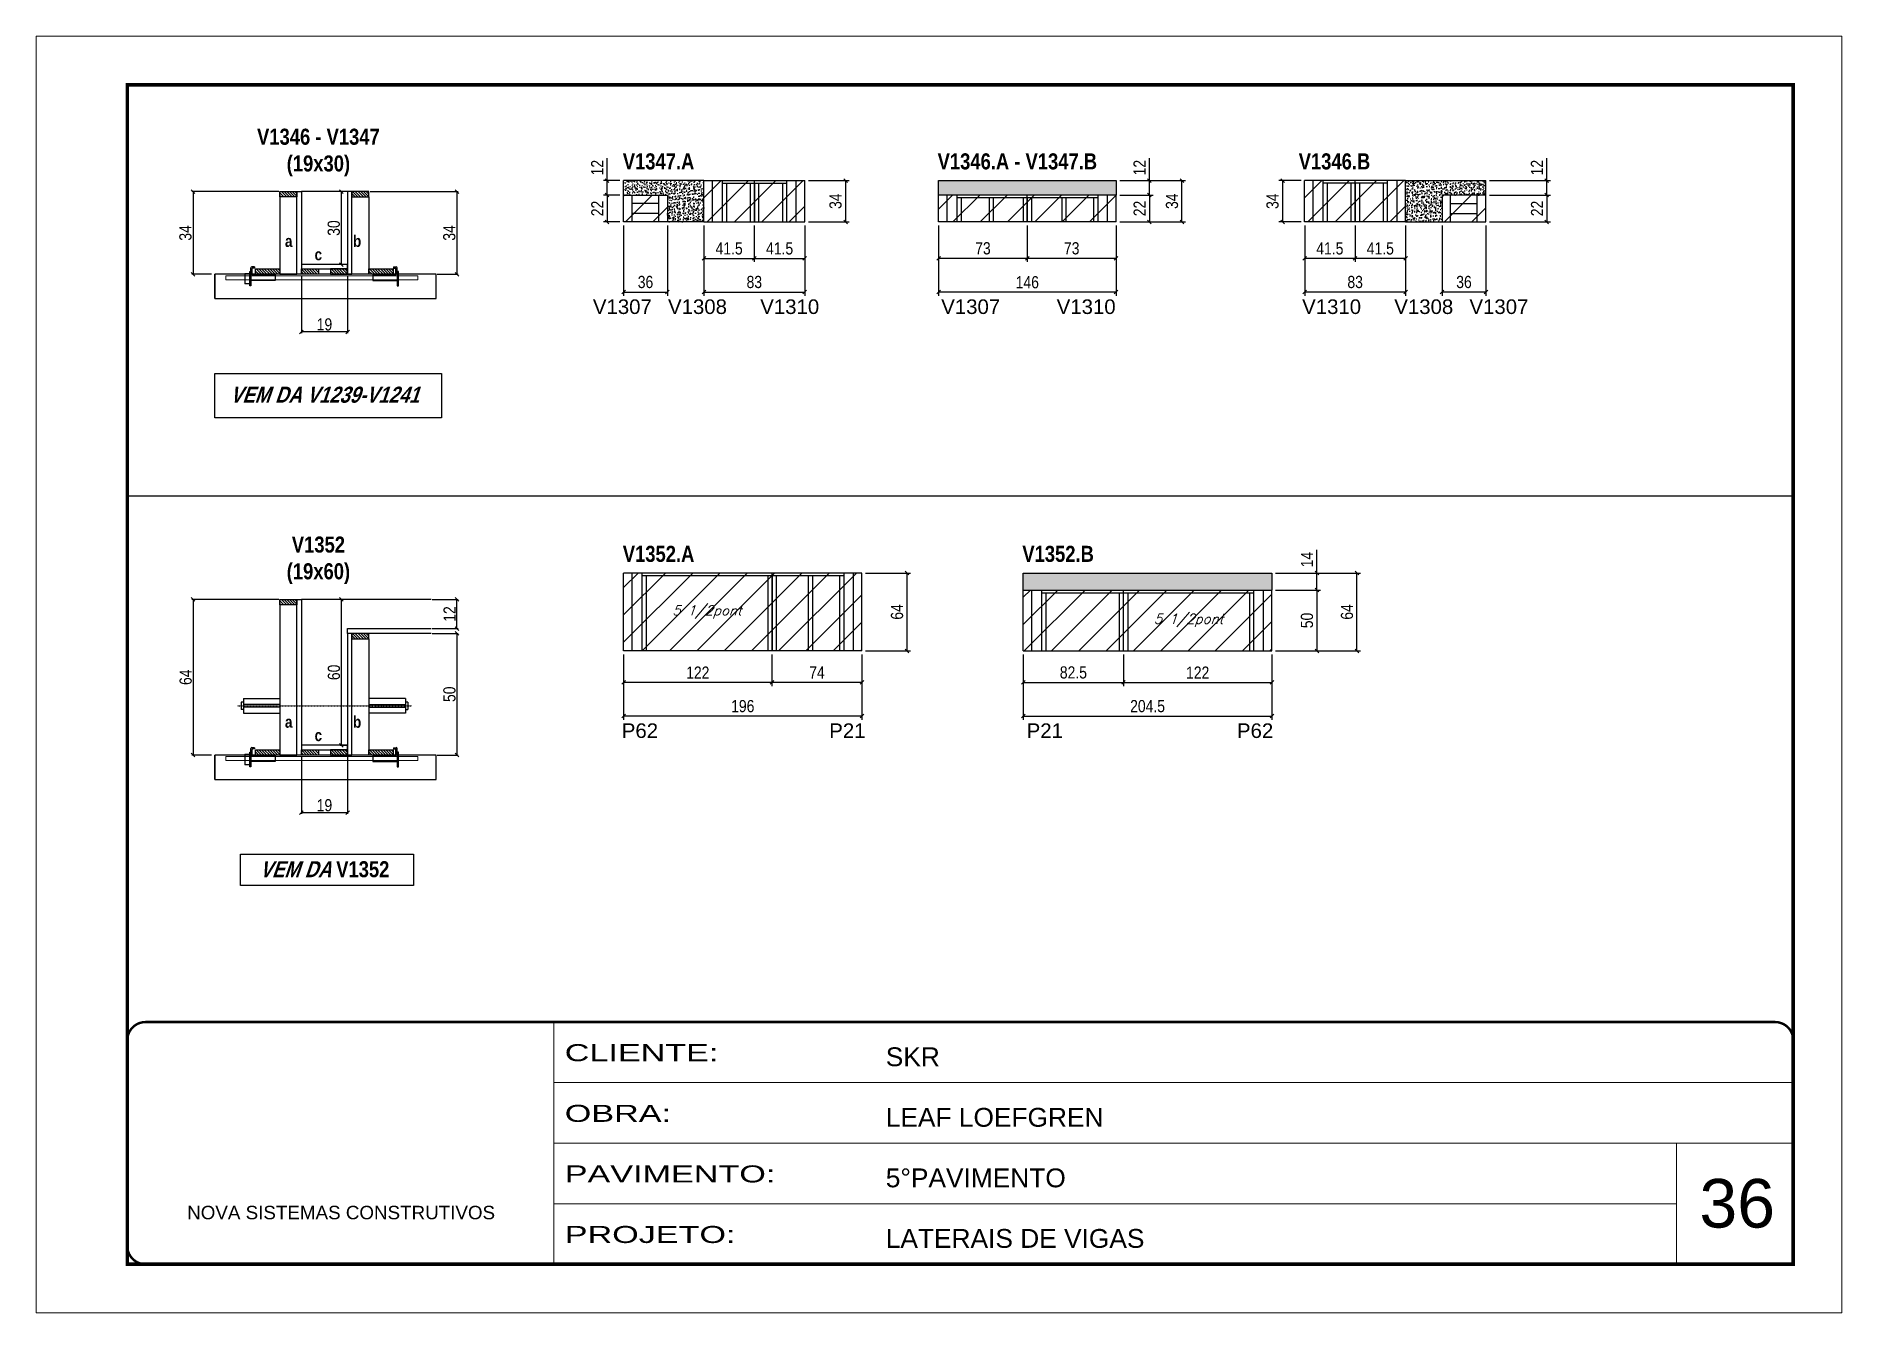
# Model space of a CAD drawing. Extents: x 3309 to 10384, y -2522 to 14608.
# Drawn here: x 8078 to 9563, y 4369 to 5419 of the extents above; entities that cross this region are included whole.
import ezdxf

# ---------------------------------------------------------------- set-up
doc = ezdxf.new("R2010")
doc.units = 0
for name, pattern in [('CONTINUO', [0]), ('DASHED', [0.75, 0.5, -0.25]), ('HIDDEN', [0.375, 0.25, -0.125])]:
    doc.linetypes.add(name, pattern=pattern)
for name, color, linetype in [('5', 5, 'Continuous'), ('barrote', 251, 'Continuous'), ('COTA', 241, 'Continuous'), ('detalhes', 4, 'Continuous'), ('NOMENCLATURA', 7, 'Continuous'), ('Painéis', 200, 'Continuous'), ('presilha', 1, 'Continuous'), ('SARR_2.2x10', 60, 'Continuous'), ('SARR_2.2x7', 40, 'Continuous'), ('SARR_3.5x7', 81, 'Continuous'), ('TENSOR', 3, 'Continuous'), ('texto', 7, 'Continuous')]:
    doc.layers.add(name, color=color, linetype=linetype)
for name, color, linetype, lineweight in [('CARIMBO', 255, 'Continuous', 9), ('CONCRETO', 251, 'Continuous', 25), ('Folhas', 255, 'Continuous', 9), ('Hachura', 251, 'Continuous', 9), ('SARRAFO DE PRESSAO', 251, 'DASHED', 9), ('SCO-___-LAJ', 2, 'Continuous', 0)]:
    doc.layers.add(name, color=color, linetype=linetype, lineweight=lineweight)
doc.styles.add('ARIAL', font='arial.ttf')
doc.styles.add('COTA TECNICA', font='techl___.ttf', dxfattribs={"height": 10})
doc.styles.add('COTA TECNICA 2X', font='techl___.ttf', dxfattribs={"height": 10})
doc.styles.add('Romans', font='romans.shx')
doc.styles.get("Standard").update_dxf_attribs({"font": 'arial.ttf'})
doc.styles.add('TECNICA', font='techb___.ttf', dxfattribs={"height": 10})
doc.styles.add('Tecnologia', font='')
doc.styles.get('Tecnologia').set_extended_font_data('Forgotten Futurist')
doc.dimstyles.new('PAINEL', dxfattribs={"dimtxt": 10, "dimasz": 3, "dimexe": 3, "dimexo": 3, "dimgap": 3, "dimtad": 1, "dimdec": 1, "dimzin": 12, "dimdsep": 46, "dimtxsty": 'COTA TECNICA', "dimblk1": 'OBLIQUE', "dimblk2": 'OBLIQUE', "dimsah": 1, "dimcen": 0.9, "dimclrd": 4, "dimclre": 4, "dimclrt": 240, "dimadec": 1, "dimazin": 3, "dimtfac": 1, "dimtdec": 1, "dimtmove": 0, "dimatfit": 3, "dimfxl": 1, "dimtolj": 1, "dimtzin": 12, "dimarcsym": 0})
doc.dimstyles.new('SECAO', dxfattribs={"dimscale": 0.333333, "dimtxt": 5, "dimasz": 9, "dimexe": 3, "dimexo": 3, "dimgap": 3, "dimtad": 1, "dimdec": 1, "dimlfac": 0.5, "dimzin": 12, "dimdsep": 46, "dimtxsty": 'COTA TECNICA 2X', "dimblk1": 'OBLIQUE', "dimblk2": 'OBLIQUE', "dimsah": 1, "dimcen": 0.9, "dimclrd": 4, "dimclre": 4, "dimclrt": 240, "dimadec": 1, "dimazin": 3, "dimtfac": 1, "dimtdec": 1, "dimtmove": 0, "dimatfit": 3, "dimfxl": 1, "dimtolj": 1, "dimtzin": 12, "dimarcsym": 0})
pattern_1 = [(135, (41531.551, -118288.727), (-1.122532015, -1.122532015), [])]
pattern_2 = [(135, (41531.551, -118684.1278), (-1.122532015, -1.122532015), [])]

msp = doc.modelspace()

# ---------------------------------------------------------------- texts
at = {"layer": '5', "linetype": 'Continuous'}
for s, rotation, p in [('V1307', 359.99996, (8535.75, 5190.74)), ('V1308', 359.99996, (8597.53, 5190.74)), ('V1310', 359.99996, (8673.38, 5190.74)), ('V1307', 359.99996, (8822.2, 5190.74)), ('V1310', 359.99996, (8917.16, 5190.74)), ('V1310', 0.00004, (9119.01, 5190.74)), ('V1308', 0.00004, (9194.8, 5190.74)), ('V1307', 0.00004, (9256.61, 5190.74)), ('P62', 359.99996, (8559.51, 4842.06)), ('P21', 0.00004, (8730.12, 4842.06)), ('P21', 359.99996, (8892.47, 4842.06)), ('P62', 0.00004, (9065.41, 4842.06))]:
    msp.add_text(s, height=12, rotation=rotation, dxfattribs=at).set_placement(p)
at = {"layer": 'CARIMBO', "style": 'ARIAL'}
msp.add_text('36', height=40, dxfattribs=at).set_placement((9445.73, 4439.4))
at = {"layer": 'detalhes', "style": 'TECNICA'}
for s, p in [('a', (8282.54, 5245.88, 0)), ('c', (8306.9, 5234.91, 0)), ('b', (8338.51, 5245.87, 0)), ('a', (8282.54, 4850.48, 0)), ('b', (8338.51, 4850.47, 0)), ('c', (8306.9, 4839.51, 0))]:
    msp.add_text(s, height=9.6, dxfattribs=at).set_placement(p)
at = {"layer": 'NOMENCLATURA', "style": 'TECNICA'}
for s, p in [('V1347.A', (8560.33, 5309.65)), ('V1346.A - V1347.B', (8819.25, 5309.65)), ('V1346.B', (9116.17, 5309.65)), ('V1352.A', (8560.33, 4986.88)), ('V1352.B', (8888.9, 4986.88))]:
    msp.add_text(s, height=13.2, dxfattribs=at).set_placement(p)
at = {"layer": 'NOMENCLATURA', "char_height": 13.2, "attachment_point": 2, "style": 'TECNICA'}
for s, insert in [('V1346 - V1347\\P(19x30)', (8310.01, 5343.14, 0)), ('V1352\\P(19x60)', (8310.01, 5007.74, 0))]:
    msp.add_mtext_dynamic_manual_height_columns(s, width=300.2766, gutter_width=1, heights=[0], dxfattribs=dict(at, insert=insert))
at = {"layer": 'NOMENCLATURA', "char_height": 13.2, "width": 300.2766, "attachment_point": 2, "style": 'TECNICA'}
for s, insert in [('{\\Q19;VEM DA V1239-V1241}', (8315.01, 5130.96, 0)), ('{\\Q19;VEM DA }V1352', (8315.01, 4740.73, 0))]:
    msp.add_mtext(s, dxfattribs=dict(at, insert=insert))
at = {"layer": 'texto', "color": 2, "char_height": 8, "attachment_point": 5, "style": 'Romans'}
for insert in [(8629.54, 4945.7), (9025.62, 4938.7)]:
    msp.add_mtext('{\\Q19;\\C256;5 1/2pont}', dxfattribs=dict(at, insert=insert))

# ---------------------------------------------------------------- blocks, each defined once
blk = doc.blocks.new('9999999999')
at = {"color": 30, "linetype": 'CONTINUO'}
for p, q in [((98564.6, 34230.2), (98564.6, 34429.4)), ((98564.6, 34379.6), (99584, 34379.6)), ((98564.6, 34329.8), (99488, 34329.8)), ((99584, 34329.8), (99488, 34329.8)), ((99488, 34329.8), (99488, 34230.2)), ((98564.6, 34280), (99488, 34280))]:
    blk.add_line(p, q, dxfattribs=at)
at = {"color": 30, "linetype": 'CONTINUO', "const_width": 2}
blk.add_lwpolyline([(99584, 34230.2), (99584, 34414.4, 0.414214), (99569, 34429.4), (98229, 34429.4, 0.414214), (98214, 34414.4), (98214, 34245.2, 0.414214), (98229, 34230.2), (99584, 34230.2)], format="xyb", dxfattribs=at)
at = {"layer": 'Folhas'}
blk.add_lwpolyline([(98139, 34190.2), (99624, 34190.2), (99624, 35240.2), (98139, 35240.2)], close=True, dxfattribs=at)
at = {"layer": 'Folhas', "color": 30, "const_width": 3}
blk.add_lwpolyline([(98214, 34230.2), (99584, 34230.2), (99584, 35200.2), (98214, 35200.2)], close=True, dxfattribs=at)
at = {"color": 7, "linetype": 'Continuous', "ltscale": 5, "style": 'ARIAL'}
for s, height, p in [('SKR', 15.48, (98837.7, 34393.1)), ('LEAF LOEFGREN', 15.483, (98837.7, 34343.3)), ('5°PAVIMENTO', 15.483, (98837.7, 34293.5)), ('NOVA SISTEMAS CONSTRUTIVOS', 11.059, (98263.2, 34267.2)), ('LATERAIS DE VIGAS', 15.483, (98837.7, 34243.7))]:
    blk.add_text(s, height=height, dxfattribs=at).set_placement(p)
at = {"layer": 'Folhas', "color": 7, "style": 'Tecnologia', "width": 1.5}
for s, p in [('CLIENTE:', (98573.7, 34397.2)), ('OBRA:', (98573.7, 34347.3)), ('PAVIMENTO:', (98573.7, 34297.5)), ('PROJETO:', (98573.7, 34247.7))]:
    blk.add_text(s, height=14, dxfattribs=at).set_placement(p)
blk = doc.blocks.new('_Oblique')
at = {"color": 0, "linetype": 'ByBlock', "lineweight": -2}
blk.add_line((-0.5, -0.5), (0.5, 0.5), dxfattribs=at)
blk = doc.blocks.new('*D1131')
at = {"layer": 'COTA', "color": 4, "lineweight": -2, "transparency": 16777216}
for p, q in [((8296, 5222.4), (8296, 5175)), ((8334, 5222.4), (8334, 5175)), ((8334, 5176), (8296, 5176))]:
    blk.add_line(p, q, dxfattribs=at)
at = {"layer": 'Defpoints', "color": 0, "transparency": 16777216}
for p in [(8296, 5223.4), (8334, 5223.4), (8296, 5176)]:
    blk.add_point(p, dxfattribs=at)
at = {"layer": 'COTA', "color": 4, "lineweight": -2, "transparency": 16777216, "xscale": 3, "yscale": 3, "zscale": 3, "rotation": 180}
blk.add_blockref('_Oblique', (8296, 5176), dxfattribs=at)
at = {"layer": 'COTA', "color": 4, "lineweight": -2, "transparency": 16777216, "xscale": 3, "yscale": 3, "zscale": 3}
blk.add_blockref('_Oblique', (8334, 5176), dxfattribs=at)
at = {"layer": 'COTA', "color": 240, "transparency": 16777216, "insert": (8315, 5182.1), "char_height": 10, "attachment_point": 5, "style": 'COTA TECNICA 2X'}
blk.add_mtext('\\A1;19', dxfattribs=at)
blk = doc.blocks.new('PRESILHA METÁLICA 1')
at = {"layer": 'presilha'}
for p, q in [((0, 13), (6, 13)), ((0, 13), (0, 0)), ((6, 0), (0, 0)), ((6, 15.5), (7.5, 15.5)), ((6, -2.5), (6, 15.5)), ((6, 13), (6, 0)), ((7.5, 10.6), (7.5, 19.9)), ((7.5, 15.5), (7.5, -2.5)), ((37.5, 4.1), (7.5, 4.1)), ((12, 21), (8.6, 21)), ((9, 11.6), (9, 18.9)), ((12, 19.5), (9.6, 19.5)), ((37.5, 11), (9.6, 11)), ((12, 21), (12, 19.5)), ((37.5, 11), (37.5, 4.1)), ((7.5, -2.5), (6, -2.5))]:
    blk.add_line(p, q, dxfattribs=at)
for centre, radius, start, end in [((8.6, 19.9), 1.14, 90, 180), ((9.6, 18.9), 0.57, 90, 180), ((9.6, 11.6), 0.57, 180, 270)]:
    blk.add_arc(centre, radius, start, end, dxfattribs=at)
blk = doc.blocks.new('PRESILHA METÁLICA 2')
at = {"layer": 'presilha'}
for p, q in [((-5.2, 23.5), (-5.2, 22)), ((-5.2, 23.5), (-1.9, 23.5)), ((-0.8, 14.6), (-0.8, 22.4)), ((-30.8, 13.5), (-30.8, 6.6)), ((-30.8, 13.5), (-2.8, 13.5)), ((-30.8, 6.6), (-0.8, 6.6)), ((-5.2, 22), (-2.8, 22)), ((-2.2, 14.1), (-2.2, 21.4)), ((0.8, 18), (-0.8, 18)), ((-0.8, 18), (-0.8, 0)), ((-0.8, 0), (0.8, 0)), ((0.8, 0), (0.8, 18))]:
    blk.add_line(p, q, dxfattribs=at)
for centre, radius, start, end in [((-1.9, 22.4), 1.14, 0, 90), ((-2.8, 21.4), 0.57, 0, 90), ((-2.8, 14.1), 0.57, 270, 0)]:
    blk.add_arc(centre, radius, start, end, dxfattribs=at)
blk = doc.blocks.new('*D1132')
at = {"layer": 'COTA', "color": 4, "lineweight": -2, "transparency": 16777216}
for p, q in [((8277.4, 5291.4), (8206, 5291.4)), ((8207, 5291.4), (8207, 5223.4)), ((8222.2, 5223.4), (8206, 5223.4))]:
    blk.add_line(p, q, dxfattribs=at)
at = {"layer": 'Defpoints', "color": 0, "transparency": 16777216}
for p in [(8278.4, 5291.4), (8207, 5223.4), (8223.2, 5223.4)]:
    blk.add_point(p, dxfattribs=at)
at = {"layer": 'COTA', "color": 4, "lineweight": -2, "transparency": 16777216, "xscale": 3, "yscale": 3, "zscale": 3}
for p, rotation in [((8207, 5291.4), 90), ((8207, 5223.4), 270)]:
    blk.add_blockref('_Oblique', p, dxfattribs=dict(at, rotation=rotation))
at = {"layer": 'COTA', "color": 240, "transparency": 16777216, "insert": (8200.7, 5257.4), "char_height": 10, "attachment_point": 5, "rotation": 90, "style": 'COTA TECNICA 2X'}
blk.add_mtext('\\A1;34', dxfattribs=at)
blk = doc.blocks.new('*D1133')
at = {"layer": 'COTA', "color": 4, "lineweight": -2, "transparency": 16777216}
for p, q in [((8352.6, 5291.4), (8424.9, 5291.4)), ((8423.9, 5291.4), (8423.9, 5223.4)), ((8407.8, 5223.4), (8424.9, 5223.4))]:
    blk.add_line(p, q, dxfattribs=at)
at = {"layer": 'Defpoints', "color": 0, "transparency": 16777216}
for p in [(8351.6, 5291.4), (8406.8, 5223.4), (8423.9, 5223.4)]:
    blk.add_point(p, dxfattribs=at)
at = {"layer": 'COTA', "color": 4, "lineweight": -2, "transparency": 16777216, "xscale": 3, "yscale": 3, "zscale": 3}
for p, rotation in [((8423.9, 5291.4), 90), ((8423.9, 5223.4), 270)]:
    blk.add_blockref('_Oblique', p, dxfattribs=dict(at, rotation=rotation))
at = {"layer": 'COTA', "color": 240, "transparency": 16777216, "insert": (8417.7, 5257.4), "char_height": 10, "attachment_point": 5, "rotation": 90, "style": 'COTA TECNICA 2X'}
blk.add_mtext('\\A1;34', dxfattribs=at)
blk = doc.blocks.new('*D1134')
at = {"layer": 'COTA', "color": 4, "lineweight": -2, "transparency": 16777216}
for p, q in [((8333, 5291.4), (8327.9, 5291.4)), ((8328.9, 5231.4), (8328.9, 5291.4)), ((8333, 5231.4), (8327.9, 5231.4))]:
    blk.add_line(p, q, dxfattribs=at)
at = {"layer": 'Defpoints', "color": 0, "transparency": 16777216}
for p in [(8328.9, 5291.4), (8334, 5291.4), (8334, 5231.4)]:
    blk.add_point(p, dxfattribs=at)
at = {"layer": 'COTA', "color": 4, "lineweight": -2, "transparency": 16777216, "xscale": 3, "yscale": 3, "zscale": 3}
for p, rotation in [((8328.9, 5291.4), 90), ((8328.9, 5231.4), 270)]:
    blk.add_blockref('_Oblique', p, dxfattribs=dict(at, rotation=rotation))
at = {"layer": 'COTA', "color": 240, "transparency": 16777216, "insert": (8322.7, 5261.4), "char_height": 10, "attachment_point": 5, "rotation": 90, "style": 'COTA TECNICA 2X'}
blk.add_mtext('\\A1;30', dxfattribs=at)
blk = doc.blocks.new('*D1135')
at = {"layer": 'COTA', "color": 4, "linetype": 'ByBlock', "lineweight": -2, "transparency": 16777216}
for p, q in [((8893, 5263.5), (8893, 5233.5)), ((8966, 5263.5), (8966, 5233.5)), ((8966, 5236.5), (8893, 5236.5))]:
    blk.add_line(p, q, dxfattribs=at)
at = {"layer": 'Defpoints', "color": 0, "linetype": 'ByBlock', "transparency": 16777216}
for p in [(8893, 5266.5), (8966, 5266.5), (8893, 5236.5)]:
    blk.add_point(p, dxfattribs=at)
at = {"layer": 'COTA', "color": 4, "linetype": 'ByBlock', "lineweight": -2, "transparency": 16777216, "xscale": 3, "yscale": 3, "zscale": 3, "rotation": 180}
blk.add_blockref('_Oblique', (8893, 5236.5), dxfattribs=at)
at = {"layer": 'COTA', "color": 4, "linetype": 'ByBlock', "lineweight": -2, "transparency": 16777216, "xscale": 3, "yscale": 3, "zscale": 3}
blk.add_blockref('_Oblique', (8966, 5236.5), dxfattribs=at)
at = {"layer": 'COTA', "color": 240, "linetype": 'ByBlock', "transparency": 16777216, "insert": (8929.5, 5244.7), "char_height": 10, "attachment_point": 5, "style": 'COTA TECNICA'}
blk.add_mtext('\\A1;73', dxfattribs=at)
blk = doc.blocks.new('*D1136')
at = {"layer": 'COTA', "color": 4, "linetype": 'ByBlock', "lineweight": -2, "transparency": 16777216}
for p, q in [((8820, 5263.5), (8820, 5233.5)), ((8893, 5263.5), (8893, 5233.5)), ((8893, 5236.5), (8820, 5236.5))]:
    blk.add_line(p, q, dxfattribs=at)
at = {"layer": 'Defpoints', "color": 0, "linetype": 'ByBlock', "transparency": 16777216}
for p in [(8820, 5266.5), (8893, 5266.5), (8820, 5236.5)]:
    blk.add_point(p, dxfattribs=at)
at = {"layer": 'COTA', "color": 4, "linetype": 'ByBlock', "lineweight": -2, "transparency": 16777216, "xscale": 3, "yscale": 3, "zscale": 3, "rotation": 180}
blk.add_blockref('_Oblique', (8820, 5236.5), dxfattribs=at)
at = {"layer": 'COTA', "color": 4, "linetype": 'ByBlock', "lineweight": -2, "transparency": 16777216, "xscale": 3, "yscale": 3, "zscale": 3}
blk.add_blockref('_Oblique', (8893, 5236.5), dxfattribs=at)
at = {"layer": 'COTA', "color": 240, "linetype": 'ByBlock', "transparency": 16777216, "insert": (8856.5, 5244.7), "char_height": 10, "attachment_point": 5, "style": 'COTA TECNICA'}
blk.add_mtext('\\A1;73', dxfattribs=at)
blk = doc.blocks.new('*D1150')
at = {"layer": 'COTA', "color": 4, "linetype": 'ByBlock', "lineweight": -2, "transparency": 16777216}
for p, q in [((8820, 5263.5), (8820, 5205.7)), ((8966, 5263.5), (8966, 5205.7)), ((8966, 5208.7), (8820, 5208.7))]:
    blk.add_line(p, q, dxfattribs=at)
at = {"layer": 'Defpoints', "color": 0, "linetype": 'ByBlock', "transparency": 16777216}
for p in [(8820, 5266.5), (8966, 5266.5), (8820, 5208.7)]:
    blk.add_point(p, dxfattribs=at)
at = {"layer": 'COTA', "color": 4, "linetype": 'ByBlock', "lineweight": -2, "transparency": 16777216, "xscale": 3, "yscale": 3, "zscale": 3, "rotation": 180}
blk.add_blockref('_Oblique', (8820, 5208.7), dxfattribs=at)
at = {"layer": 'COTA', "color": 4, "linetype": 'ByBlock', "lineweight": -2, "transparency": 16777216, "xscale": 3, "yscale": 3, "zscale": 3}
blk.add_blockref('_Oblique', (8966, 5208.7), dxfattribs=at)
at = {"layer": 'COTA', "color": 240, "linetype": 'ByBlock', "transparency": 16777216, "insert": (8893, 5216.8), "char_height": 10, "attachment_point": 5, "style": 'COTA TECNICA'}
blk.add_mtext('\\A1;146', dxfattribs=at)
blk = doc.blocks.new('*D1151')
at = {"layer": 'COTA', "color": 4, "lineweight": -2, "transparency": 16777216}
for p, q in [((8969, 5288.5), (8996.4, 5288.5)), ((8993.4, 5288.5), (8993.4, 5266.5)), ((8969, 5266.5), (8996.4, 5266.5))]:
    blk.add_line(p, q, dxfattribs=at)
at = {"layer": 'Defpoints', "color": 0, "transparency": 16777216}
for p in [(8966, 5288.5), (8966, 5266.5), (8993.4, 5266.5)]:
    blk.add_point(p, dxfattribs=at)
at = {"layer": 'COTA', "color": 4, "lineweight": -2, "transparency": 16777216, "xscale": 3, "yscale": 3, "zscale": 3}
for p, rotation in [((8993.4, 5288.5), 90), ((8993.4, 5266.5), 270)]:
    blk.add_blockref('_Oblique', p, dxfattribs=dict(at, rotation=rotation))
at = {"layer": 'COTA', "color": 240, "transparency": 16777216, "insert": (8985.4, 5277.5), "char_height": 10, "attachment_point": 5, "rotation": 90, "style": 'COTA TECNICA'}
blk.add_mtext('\\A1;22', dxfattribs=at)
blk = doc.blocks.new('*D1152')
at = {"layer": 'COTA', "color": 4, "lineweight": -2, "transparency": 16777216}
for p, q in [((8993.4, 5300.5), (8993.4, 5318.8)), ((8969, 5300.5), (8996.4, 5300.5)), ((8969, 5288.5), (8996.4, 5288.5)), ((8993.4, 5288.5), (8993.4, 5300.5))]:
    blk.add_line(p, q, dxfattribs=at)
at = {"layer": 'Defpoints', "color": 0, "transparency": 16777216}
for p in [(8966, 5300.5), (8966, 5288.5), (8993.4, 5300.5)]:
    blk.add_point(p, dxfattribs=at)
at = {"layer": 'COTA', "color": 4, "lineweight": -2, "transparency": 16777216, "xscale": 3, "yscale": 3, "zscale": 3}
for p, rotation in [((8993.4, 5300.5), 90), ((8993.4, 5288.5), 270)]:
    blk.add_blockref('_Oblique', p, dxfattribs=dict(at, rotation=rotation))
at = {"layer": 'COTA', "color": 240, "transparency": 16777216, "insert": (8985.3, 5311.1), "char_height": 10, "attachment_point": 5, "rotation": 90, "style": 'COTA TECNICA'}
blk.add_mtext('\\A1;12', dxfattribs=at)
blk = doc.blocks.new('*D1153')
at = {"layer": 'COTA', "color": 4, "lineweight": -2, "transparency": 16777216}
for p, q in [((8969, 5300.5), (9023.2, 5300.5)), ((9020.2, 5266.5), (9020.2, 5300.5)), ((8969, 5266.5), (9023.2, 5266.5))]:
    blk.add_line(p, q, dxfattribs=at)
at = {"layer": 'Defpoints', "color": 0, "transparency": 16777216}
for p in [(8966, 5300.5), (9020.2, 5300.5), (8966, 5266.5)]:
    blk.add_point(p, dxfattribs=at)
at = {"layer": 'COTA', "color": 4, "lineweight": -2, "transparency": 16777216, "xscale": 3, "yscale": 3, "zscale": 3}
for p, rotation in [((9020.2, 5300.5), 90), ((9020.2, 5266.5), 270)]:
    blk.add_blockref('_Oblique', p, dxfattribs=dict(at, rotation=rotation))
at = {"layer": 'COTA', "color": 240, "transparency": 16777216, "insert": (9012, 5283.5), "char_height": 10, "attachment_point": 5, "rotation": 90, "style": 'COTA TECNICA'}
blk.add_mtext('\\A1;34', dxfattribs=at)
blk = doc.blocks.new('*D1137')
at = {"layer": 'COTA', "color": 4, "linetype": 'ByBlock', "lineweight": -2, "transparency": 16777216}
for p, q in [((8627, 5263.5), (8627, 5233.5)), ((8668.5, 5263.5), (8668.5, 5233.5)), ((8627, 5236.5), (8668.5, 5236.5))]:
    blk.add_line(p, q, dxfattribs=at)
at = {"layer": 'Defpoints', "color": 0, "linetype": 'ByBlock', "transparency": 16777216}
for p in [(8627, 5266.5), (8668.5, 5266.5), (8668.5, 5236.5)]:
    blk.add_point(p, dxfattribs=at)
at = {"layer": 'COTA', "color": 4, "linetype": 'ByBlock', "lineweight": -2, "transparency": 16777216, "xscale": 3, "yscale": 3, "zscale": 3, "rotation": 180}
blk.add_blockref('_Oblique', (8627, 5236.5), dxfattribs=at)
at = {"layer": 'COTA', "color": 4, "linetype": 'ByBlock', "lineweight": -2, "transparency": 16777216, "xscale": 3, "yscale": 3, "zscale": 3}
blk.add_blockref('_Oblique', (8668.5, 5236.5), dxfattribs=at)
at = {"layer": 'COTA', "color": 240, "linetype": 'ByBlock', "transparency": 16777216, "insert": (8647.8, 5244.6), "char_height": 10, "attachment_point": 5, "style": 'COTA TECNICA'}
blk.add_mtext('\\A1;41.5', dxfattribs=at)
blk = doc.blocks.new('*D1138')
at = {"layer": 'COTA', "color": 4, "linetype": 'ByBlock', "lineweight": -2, "transparency": 16777216}
for p, q in [((8668.5, 5263.5), (8668.5, 5233.5)), ((8710, 5263.5), (8710, 5233.5)), ((8668.5, 5236.5), (8710, 5236.5))]:
    blk.add_line(p, q, dxfattribs=at)
at = {"layer": 'Defpoints', "color": 0, "linetype": 'ByBlock', "transparency": 16777216}
for p in [(8668.5, 5266.5), (8710, 5266.5), (8710, 5236.5)]:
    blk.add_point(p, dxfattribs=at)
at = {"layer": 'COTA', "color": 4, "linetype": 'ByBlock', "lineweight": -2, "transparency": 16777216, "xscale": 3, "yscale": 3, "zscale": 3, "rotation": 180}
blk.add_blockref('_Oblique', (8668.5, 5236.5), dxfattribs=at)
at = {"layer": 'COTA', "color": 4, "linetype": 'ByBlock', "lineweight": -2, "transparency": 16777216, "xscale": 3, "yscale": 3, "zscale": 3}
blk.add_blockref('_Oblique', (8710, 5236.5), dxfattribs=at)
at = {"layer": 'COTA', "color": 240, "linetype": 'ByBlock', "transparency": 16777216, "insert": (8689.3, 5244.6), "char_height": 10, "attachment_point": 5, "style": 'COTA TECNICA'}
blk.add_mtext('\\A1;41.5', dxfattribs=at)
blk = doc.blocks.new('*D1154')
at = {"layer": 'COTA', "color": 4, "linetype": 'ByBlock', "lineweight": -2, "transparency": 16777216}
for p, q in [((8627, 5263.5), (8627, 5205.7)), ((8710, 5263.5), (8710, 5205.7)), ((8627, 5208.7), (8710, 5208.7))]:
    blk.add_line(p, q, dxfattribs=at)
at = {"layer": 'Defpoints', "color": 0, "linetype": 'ByBlock', "transparency": 16777216}
for p in [(8627, 5266.5), (8710, 5266.5), (8710, 5208.7)]:
    blk.add_point(p, dxfattribs=at)
at = {"layer": 'COTA', "color": 4, "linetype": 'ByBlock', "lineweight": -2, "transparency": 16777216, "xscale": 3, "yscale": 3, "zscale": 3, "rotation": 180}
blk.add_blockref('_Oblique', (8627, 5208.7), dxfattribs=at)
at = {"layer": 'COTA', "color": 4, "linetype": 'ByBlock', "lineweight": -2, "transparency": 16777216, "xscale": 3, "yscale": 3, "zscale": 3}
blk.add_blockref('_Oblique', (8710, 5208.7), dxfattribs=at)
at = {"layer": 'COTA', "color": 240, "linetype": 'ByBlock', "transparency": 16777216, "insert": (8668.5, 5217), "char_height": 10, "attachment_point": 5, "style": 'COTA TECNICA'}
blk.add_mtext('\\A1;83', dxfattribs=at)
blk = doc.blocks.new('*D1141')
at = {"layer": 'COTA', "color": 4, "lineweight": -2, "transparency": 16777216}
for p, q in [((8561, 5263.5), (8561, 5205.7)), ((8597, 5263.5), (8597, 5205.7)), ((8561, 5208.7), (8597, 5208.7))]:
    blk.add_line(p, q, dxfattribs=at)
at = {"layer": 'Defpoints', "color": 0, "transparency": 16777216}
for p in [(8561, 5266.5), (8597, 5266.5), (8597, 5208.7)]:
    blk.add_point(p, dxfattribs=at)
at = {"layer": 'COTA', "color": 4, "lineweight": -2, "transparency": 16777216, "xscale": 3, "yscale": 3, "zscale": 3, "rotation": 180}
blk.add_blockref('_Oblique', (8561, 5208.7), dxfattribs=at)
at = {"layer": 'COTA', "color": 4, "lineweight": -2, "transparency": 16777216, "xscale": 3, "yscale": 3, "zscale": 3}
blk.add_blockref('_Oblique', (8597, 5208.7), dxfattribs=at)
at = {"layer": 'COTA', "color": 240, "transparency": 16777216, "insert": (8579, 5217), "char_height": 10, "attachment_point": 5, "style": 'COTA TECNICA'}
blk.add_mtext('\\A1;36', dxfattribs=at)
blk = doc.blocks.new('*D1142')
at = {"layer": 'COTA', "color": 4, "lineweight": -2, "transparency": 16777216}
for p, q in [((8558, 5288.5), (8544.4, 5288.5)), ((8547.4, 5288.5), (8547.4, 5266.5)), ((8558, 5266.5), (8544.4, 5266.5))]:
    blk.add_line(p, q, dxfattribs=at)
at = {"layer": 'Defpoints', "color": 0, "transparency": 16777216}
for p in [(8561, 5288.5), (8547.4, 5266.5), (8561, 5266.5)]:
    blk.add_point(p, dxfattribs=at)
at = {"layer": 'COTA', "color": 4, "lineweight": -2, "transparency": 16777216, "xscale": 3, "yscale": 3, "zscale": 3}
for p, rotation in [((8547.4, 5288.5), 90), ((8547.4, 5266.5), 270)]:
    blk.add_blockref('_Oblique', p, dxfattribs=dict(at, rotation=rotation))
at = {"layer": 'COTA', "color": 240, "transparency": 16777216, "insert": (8539.4, 5277.5), "char_height": 10, "attachment_point": 5, "rotation": 90, "style": 'COTA TECNICA'}
blk.add_mtext('\\A1;22', dxfattribs=at)
blk = doc.blocks.new('*D1143')
at = {"layer": 'COTA', "color": 4, "lineweight": -2, "transparency": 16777216}
for p, q in [((8547.4, 5300.5), (8547.4, 5318.8)), ((8558, 5300.5), (8544.4, 5300.5)), ((8558, 5288.5), (8544.4, 5288.5)), ((8547.4, 5288.5), (8547.4, 5300.5))]:
    blk.add_line(p, q, dxfattribs=at)
at = {"layer": 'Defpoints', "color": 0, "transparency": 16777216}
for p in [(8547.4, 5300.5), (8561, 5300.5), (8561, 5288.5)]:
    blk.add_point(p, dxfattribs=at)
at = {"layer": 'COTA', "color": 4, "lineweight": -2, "transparency": 16777216, "xscale": 3, "yscale": 3, "zscale": 3}
for p, rotation in [((8547.4, 5300.5), 90), ((8547.4, 5288.5), 270)]:
    blk.add_blockref('_Oblique', p, dxfattribs=dict(at, rotation=rotation))
at = {"layer": 'COTA', "color": 240, "transparency": 16777216, "insert": (8539.3, 5311.1), "char_height": 10, "attachment_point": 5, "rotation": 90, "style": 'COTA TECNICA'}
blk.add_mtext('\\A1;12', dxfattribs=at)
blk = doc.blocks.new('*D1144')
at = {"layer": 'COTA', "color": 4, "lineweight": -2, "transparency": 16777216}
for p, q in [((8713, 5300.5), (8746.5, 5300.5)), ((8743.5, 5300.5), (8743.5, 5266.5)), ((8713, 5266.5), (8746.5, 5266.5))]:
    blk.add_line(p, q, dxfattribs=at)
at = {"layer": 'Defpoints', "color": 0, "transparency": 16777216}
for p in [(8710, 5300.5), (8710, 5266.5), (8743.5, 5266.5)]:
    blk.add_point(p, dxfattribs=at)
at = {"layer": 'COTA', "color": 4, "lineweight": -2, "transparency": 16777216, "xscale": 3, "yscale": 3, "zscale": 3}
for p, rotation in [((8743.5, 5300.5), 90), ((8743.5, 5266.5), 270)]:
    blk.add_blockref('_Oblique', p, dxfattribs=dict(at, rotation=rotation))
at = {"layer": 'COTA', "color": 240, "transparency": 16777216, "insert": (8735.3, 5283.5), "char_height": 10, "attachment_point": 5, "rotation": 90, "style": 'COTA TECNICA'}
blk.add_mtext('\\A1;34', dxfattribs=at)
blk = doc.blocks.new('*D1124')
at = {"layer": 'COTA', "color": 4, "linetype": 'ByBlock', "lineweight": -2, "transparency": 16777216}
for p, q in [((9162.6, 5263.5), (9162.6, 5233.5)), ((9204.1, 5263.5), (9204.1, 5233.5)), ((9204.1, 5236.5), (9162.6, 5236.5))]:
    blk.add_line(p, q, dxfattribs=at)
at = {"layer": 'Defpoints', "color": 0, "linetype": 'ByBlock', "transparency": 16777216}
for p in [(9162.6, 5266.5), (9204.1, 5266.5), (9162.6, 5236.5)]:
    blk.add_point(p, dxfattribs=at)
at = {"layer": 'COTA', "color": 4, "linetype": 'ByBlock', "lineweight": -2, "transparency": 16777216, "xscale": 3, "yscale": 3, "zscale": 3, "rotation": 180}
blk.add_blockref('_Oblique', (9162.6, 5236.5), dxfattribs=at)
at = {"layer": 'COTA', "color": 4, "linetype": 'ByBlock', "lineweight": -2, "transparency": 16777216, "xscale": 3, "yscale": 3, "zscale": 3}
blk.add_blockref('_Oblique', (9204.1, 5236.5), dxfattribs=at)
at = {"layer": 'COTA', "color": 240, "linetype": 'ByBlock', "transparency": 16777216, "insert": (9183.3, 5244.6), "char_height": 10, "attachment_point": 5, "style": 'COTA TECNICA'}
blk.add_mtext('\\A1;41.5', dxfattribs=at)
blk = doc.blocks.new('*D1125')
at = {"layer": 'COTA', "color": 4, "linetype": 'ByBlock', "lineweight": -2, "transparency": 16777216}
for p, q in [((9121.1, 5263.5), (9121.1, 5233.5)), ((9162.6, 5263.5), (9162.6, 5233.5)), ((9162.6, 5236.5), (9121.1, 5236.5))]:
    blk.add_line(p, q, dxfattribs=at)
at = {"layer": 'Defpoints', "color": 0, "linetype": 'ByBlock', "transparency": 16777216}
for p in [(9121.1, 5266.5), (9162.6, 5266.5), (9121.1, 5236.5)]:
    blk.add_point(p, dxfattribs=at)
at = {"layer": 'COTA', "color": 4, "linetype": 'ByBlock', "lineweight": -2, "transparency": 16777216, "xscale": 3, "yscale": 3, "zscale": 3, "rotation": 180}
blk.add_blockref('_Oblique', (9121.1, 5236.5), dxfattribs=at)
at = {"layer": 'COTA', "color": 4, "linetype": 'ByBlock', "lineweight": -2, "transparency": 16777216, "xscale": 3, "yscale": 3, "zscale": 3}
blk.add_blockref('_Oblique', (9162.6, 5236.5), dxfattribs=at)
at = {"layer": 'COTA', "color": 240, "linetype": 'ByBlock', "transparency": 16777216, "insert": (9141.8, 5244.6), "char_height": 10, "attachment_point": 5, "style": 'COTA TECNICA'}
blk.add_mtext('\\A1;41.5', dxfattribs=at)
blk = doc.blocks.new('*D1145')
at = {"layer": 'COTA', "color": 4, "linetype": 'ByBlock', "lineweight": -2, "transparency": 16777216}
for p, q in [((9121.1, 5263.5), (9121.1, 5205.7)), ((9204.1, 5263.5), (9204.1, 5205.7)), ((9204.1, 5208.7), (9121.1, 5208.7))]:
    blk.add_line(p, q, dxfattribs=at)
at = {"layer": 'Defpoints', "color": 0, "linetype": 'ByBlock', "transparency": 16777216}
for p in [(9121.1, 5266.5), (9204.1, 5266.5), (9121.1, 5208.7)]:
    blk.add_point(p, dxfattribs=at)
at = {"layer": 'COTA', "color": 4, "linetype": 'ByBlock', "lineweight": -2, "transparency": 16777216, "xscale": 3, "yscale": 3, "zscale": 3, "rotation": 180}
blk.add_blockref('_Oblique', (9121.1, 5208.7), dxfattribs=at)
at = {"layer": 'COTA', "color": 4, "linetype": 'ByBlock', "lineweight": -2, "transparency": 16777216, "xscale": 3, "yscale": 3, "zscale": 3}
blk.add_blockref('_Oblique', (9204.1, 5208.7), dxfattribs=at)
at = {"layer": 'COTA', "color": 240, "linetype": 'ByBlock', "transparency": 16777216, "insert": (9162.6, 5217), "char_height": 10, "attachment_point": 5, "style": 'COTA TECNICA'}
blk.add_mtext('\\A1;83', dxfattribs=at)
blk = doc.blocks.new('*D1146')
at = {"layer": 'COTA', "color": 4, "lineweight": -2, "transparency": 16777216}
for p, q in [((9234.1, 5263.5), (9234.1, 5205.7)), ((9270.1, 5263.5), (9270.1, 5205.7)), ((9270.1, 5208.7), (9234.1, 5208.7))]:
    blk.add_line(p, q, dxfattribs=at)
at = {"layer": 'Defpoints', "color": 0, "transparency": 16777216}
for p in [(9234.1, 5266.5), (9270.1, 5266.5), (9234.1, 5208.7)]:
    blk.add_point(p, dxfattribs=at)
at = {"layer": 'COTA', "color": 4, "lineweight": -2, "transparency": 16777216, "xscale": 3, "yscale": 3, "zscale": 3, "rotation": 180}
blk.add_blockref('_Oblique', (9234.1, 5208.7), dxfattribs=at)
at = {"layer": 'COTA', "color": 4, "lineweight": -2, "transparency": 16777216, "xscale": 3, "yscale": 3, "zscale": 3}
blk.add_blockref('_Oblique', (9270.1, 5208.7), dxfattribs=at)
at = {"layer": 'COTA', "color": 240, "transparency": 16777216, "insert": (9252.1, 5217), "char_height": 10, "attachment_point": 5, "style": 'COTA TECNICA'}
blk.add_mtext('\\A1;36', dxfattribs=at)
blk = doc.blocks.new('*D1147')
at = {"layer": 'COTA', "color": 4, "lineweight": -2, "transparency": 16777216}
for p, q in [((9273.1, 5288.5), (9323.2, 5288.5)), ((9320.2, 5288.5), (9320.2, 5266.5)), ((9273.1, 5266.5), (9323.2, 5266.5))]:
    blk.add_line(p, q, dxfattribs=at)
at = {"layer": 'Defpoints', "color": 0, "transparency": 16777216}
for p in [(9270.1, 5288.5), (9270.1, 5266.5), (9320.2, 5266.5)]:
    blk.add_point(p, dxfattribs=at)
at = {"layer": 'COTA', "color": 4, "lineweight": -2, "transparency": 16777216, "xscale": 3, "yscale": 3, "zscale": 3}
for p, rotation in [((9320.2, 5288.5), 90), ((9320.2, 5266.5), 270)]:
    blk.add_blockref('_Oblique', p, dxfattribs=dict(at, rotation=rotation))
at = {"layer": 'COTA', "color": 240, "transparency": 16777216, "insert": (9312.2, 5277.5), "char_height": 10, "attachment_point": 5, "rotation": 90, "style": 'COTA TECNICA'}
blk.add_mtext('\\A1;22', dxfattribs=at)
blk = doc.blocks.new('*D1148')
at = {"layer": 'COTA', "color": 4, "lineweight": -2, "transparency": 16777216}
for p, q in [((9320.2, 5300.5), (9320.2, 5318.8)), ((9273.1, 5300.5), (9323.2, 5300.5)), ((9273.1, 5288.5), (9323.2, 5288.5)), ((9320.2, 5288.5), (9320.2, 5300.5))]:
    blk.add_line(p, q, dxfattribs=at)
at = {"layer": 'Defpoints', "color": 0, "transparency": 16777216}
for p in [(9270.1, 5300.5), (9270.1, 5288.5), (9320.2, 5300.5)]:
    blk.add_point(p, dxfattribs=at)
at = {"layer": 'COTA', "color": 4, "lineweight": -2, "transparency": 16777216, "xscale": 3, "yscale": 3, "zscale": 3}
for p, rotation in [((9320.2, 5300.5), 90), ((9320.2, 5288.5), 270)]:
    blk.add_blockref('_Oblique', p, dxfattribs=dict(at, rotation=rotation))
at = {"layer": 'COTA', "color": 240, "transparency": 16777216, "insert": (9312.1, 5311.1), "char_height": 10, "attachment_point": 5, "rotation": 90, "style": 'COTA TECNICA'}
blk.add_mtext('\\A1;12', dxfattribs=at)
blk = doc.blocks.new('*D1149')
at = {"layer": 'COTA', "color": 4, "lineweight": -2, "transparency": 16777216}
for p, q in [((9118.1, 5300.5), (9099.9, 5300.5)), ((9102.9, 5300.5), (9102.9, 5266.5)), ((9118.1, 5266.5), (9099.9, 5266.5))]:
    blk.add_line(p, q, dxfattribs=at)
at = {"layer": 'Defpoints', "color": 0, "transparency": 16777216}
for p in [(9121.1, 5300.5), (9102.9, 5266.5), (9121.1, 5266.5)]:
    blk.add_point(p, dxfattribs=at)
at = {"layer": 'COTA', "color": 4, "lineweight": -2, "transparency": 16777216, "xscale": 3, "yscale": 3, "zscale": 3}
for p, rotation in [((9102.9, 5300.5), 90), ((9102.9, 5266.5), 270)]:
    blk.add_blockref('_Oblique', p, dxfattribs=dict(at, rotation=rotation))
at = {"layer": 'COTA', "color": 240, "transparency": 16777216, "insert": (9094.7, 5283.5), "char_height": 10, "attachment_point": 5, "rotation": 90, "style": 'COTA TECNICA'}
blk.add_mtext('\\A1;34', dxfattribs=at)
blk = doc.blocks.new('*D1126')
at = {"layer": 'COTA', "color": 4, "lineweight": -2, "transparency": 16777216}
for p, q in [((8296, 4827), (8296, 4779.6)), ((8334, 4827), (8334, 4779.6)), ((8334, 4780.6), (8296, 4780.6))]:
    blk.add_line(p, q, dxfattribs=at)
at = {"layer": 'Defpoints', "color": 0, "transparency": 16777216}
for p in [(8296, 4828), (8334, 4828), (8296, 4780.6)]:
    blk.add_point(p, dxfattribs=at)
at = {"layer": 'COTA', "color": 4, "lineweight": -2, "transparency": 16777216, "xscale": 3, "yscale": 3, "zscale": 3, "rotation": 180}
blk.add_blockref('_Oblique', (8296, 4780.6), dxfattribs=at)
at = {"layer": 'COTA', "color": 4, "lineweight": -2, "transparency": 16777216, "xscale": 3, "yscale": 3, "zscale": 3}
blk.add_blockref('_Oblique', (8334, 4780.6), dxfattribs=at)
at = {"layer": 'COTA', "color": 240, "transparency": 16777216, "insert": (8315, 4786.7), "char_height": 10, "attachment_point": 5, "style": 'COTA TECNICA 2X'}
blk.add_mtext('\\A1;19', dxfattribs=at)
blk = doc.blocks.new('*D1127')
at = {"layer": 'COTA', "color": 4, "lineweight": -2, "transparency": 16777216}
for p, q in [((8277.4, 4956), (8206, 4956)), ((8207, 4956), (8207, 4828)), ((8222.2, 4828), (8206, 4828))]:
    blk.add_line(p, q, dxfattribs=at)
at = {"layer": 'Defpoints', "color": 0, "transparency": 16777216}
for p in [(8278.4, 4956), (8207, 4828), (8223.2, 4828)]:
    blk.add_point(p, dxfattribs=at)
at = {"layer": 'COTA', "color": 4, "lineweight": -2, "transparency": 16777216, "xscale": 3, "yscale": 3, "zscale": 3}
for p, rotation in [((8207, 4956), 90), ((8207, 4828), 270)]:
    blk.add_blockref('_Oblique', p, dxfattribs=dict(at, rotation=rotation))
at = {"layer": 'COTA', "color": 240, "transparency": 16777216, "insert": (8200.9, 4892), "char_height": 10, "attachment_point": 5, "rotation": 90, "style": 'COTA TECNICA 2X'}
blk.add_mtext('\\A1;64', dxfattribs=at)
blk = doc.blocks.new('*D1128')
at = {"layer": 'COTA', "color": 4, "lineweight": -2, "transparency": 16777216}
for p, q in [((8403.7, 4928), (8424.9, 4928)), ((8423.9, 4928), (8423.9, 4828)), ((8407.8, 4828), (8424.9, 4828))]:
    blk.add_line(p, q, dxfattribs=at)
at = {"layer": 'Defpoints', "color": 0, "transparency": 16777216}
for p in [(8402.7, 4928), (8406.8, 4828), (8423.9, 4828)]:
    blk.add_point(p, dxfattribs=at)
at = {"layer": 'COTA', "color": 4, "lineweight": -2, "transparency": 16777216, "xscale": 3, "yscale": 3, "zscale": 3}
for p, rotation in [((8423.9, 4928), 90), ((8423.9, 4828), 270)]:
    blk.add_blockref('_Oblique', p, dxfattribs=dict(at, rotation=rotation))
at = {"layer": 'COTA', "color": 240, "transparency": 16777216, "insert": (8417.8, 4878), "char_height": 10, "attachment_point": 5, "rotation": 90, "style": 'COTA TECNICA 2X'}
blk.add_mtext('\\A1;50', dxfattribs=at)
blk = doc.blocks.new('*D1129')
at = {"layer": 'COTA', "color": 4, "lineweight": -2, "transparency": 16777216}
for p, q in [((8333, 4956), (8327.9, 4956)), ((8328.9, 4836), (8328.9, 4956)), ((8333, 4836), (8327.9, 4836))]:
    blk.add_line(p, q, dxfattribs=at)
at = {"layer": 'Defpoints', "color": 0, "transparency": 16777216}
for p in [(8328.9, 4956), (8334, 4956), (8334, 4836)]:
    blk.add_point(p, dxfattribs=at)
at = {"layer": 'COTA', "color": 4, "lineweight": -2, "transparency": 16777216, "xscale": 3, "yscale": 3, "zscale": 3}
for p, rotation in [((8328.9, 4956), 90), ((8328.9, 4836), 270)]:
    blk.add_blockref('_Oblique', p, dxfattribs=dict(at, rotation=rotation))
at = {"layer": 'COTA', "color": 240, "transparency": 16777216, "insert": (8322.8, 4896), "char_height": 10, "attachment_point": 5, "rotation": 90, "style": 'COTA TECNICA 2X'}
blk.add_mtext('\\A1;60', dxfattribs=at)
blk = doc.blocks.new('*D1130')
at = {"layer": 'COTA', "color": 4, "lineweight": -2, "transparency": 16777216}
for p, q in [((8403.7, 4956), (8424.9, 4956)), ((8423.9, 4932), (8423.9, 4956)), ((8403.7, 4932), (8424.9, 4932))]:
    blk.add_line(p, q, dxfattribs=at)
at = {"layer": 'Defpoints', "color": 0, "transparency": 16777216}
for p in [(8402.7, 4956), (8423.9, 4956), (8402.7, 4932)]:
    blk.add_point(p, dxfattribs=at)
at = {"layer": 'COTA', "color": 4, "lineweight": -2, "transparency": 16777216, "xscale": 3, "yscale": 3, "zscale": 3}
for p, rotation in [((8423.9, 4956), 90), ((8423.9, 4932), 270)]:
    blk.add_blockref('_Oblique', p, dxfattribs=dict(at, rotation=rotation))
at = {"layer": 'COTA', "color": 240, "transparency": 16777216, "insert": (8417.9, 4944), "char_height": 10, "attachment_point": 5, "rotation": 90, "style": 'COTA TECNICA 2X'}
blk.add_mtext('\\A1;12', dxfattribs=at)
blk = doc.blocks.new('*D1119')
at = {"layer": 'COTA', "color": 4, "linetype": 'ByBlock', "lineweight": -2, "transparency": 16777216}
for p, q in [((8683, 4910.7), (8683, 4884.8)), ((8757, 4910.7), (8757, 4884.8)), ((8757, 4887.8), (8683, 4887.8))]:
    blk.add_line(p, q, dxfattribs=at)
at = {"layer": 'Defpoints', "color": 0, "linetype": 'ByBlock', "transparency": 16777216}
for p in [(8683, 4913.7), (8757, 4913.7), (8683, 4887.8)]:
    blk.add_point(p, dxfattribs=at)
at = {"layer": 'COTA', "color": 4, "linetype": 'ByBlock', "lineweight": -2, "transparency": 16777216, "xscale": 3, "yscale": 3, "zscale": 3, "rotation": 180}
blk.add_blockref('_Oblique', (8683, 4887.8), dxfattribs=at)
at = {"layer": 'COTA', "color": 4, "linetype": 'ByBlock', "lineweight": -2, "transparency": 16777216, "xscale": 3, "yscale": 3, "zscale": 3}
blk.add_blockref('_Oblique', (8757, 4887.8), dxfattribs=at)
at = {"layer": 'COTA', "color": 240, "linetype": 'ByBlock', "transparency": 16777216, "insert": (8720, 4895.9), "char_height": 10, "attachment_point": 5, "style": 'COTA TECNICA'}
blk.add_mtext('\\A1;74', dxfattribs=at)
blk = doc.blocks.new('*D1120')
at = {"layer": 'COTA', "color": 4, "linetype": 'ByBlock', "lineweight": -2, "transparency": 16777216}
for p, q in [((8561, 4910.7), (8561, 4884.8)), ((8683, 4910.7), (8683, 4884.8)), ((8683, 4887.8), (8561, 4887.8))]:
    blk.add_line(p, q, dxfattribs=at)
at = {"layer": 'Defpoints', "color": 0, "linetype": 'ByBlock', "transparency": 16777216}
for p in [(8561, 4913.7), (8683, 4913.7), (8561, 4887.8)]:
    blk.add_point(p, dxfattribs=at)
at = {"layer": 'COTA', "color": 4, "linetype": 'ByBlock', "lineweight": -2, "transparency": 16777216, "xscale": 3, "yscale": 3, "zscale": 3, "rotation": 180}
blk.add_blockref('_Oblique', (8561, 4887.8), dxfattribs=at)
at = {"layer": 'COTA', "color": 4, "linetype": 'ByBlock', "lineweight": -2, "transparency": 16777216, "xscale": 3, "yscale": 3, "zscale": 3}
blk.add_blockref('_Oblique', (8683, 4887.8), dxfattribs=at)
at = {"layer": 'COTA', "color": 240, "linetype": 'ByBlock', "transparency": 16777216, "insert": (8622, 4895.8), "char_height": 10, "attachment_point": 5, "style": 'COTA TECNICA'}
blk.add_mtext('\\A1;122', dxfattribs=at)
blk = doc.blocks.new('*D1139')
at = {"layer": 'COTA', "color": 4, "linetype": 'ByBlock', "lineweight": -2, "transparency": 16777216}
for p, q in [((8561, 4910.7), (8561, 4857.1)), ((8757, 4910.7), (8757, 4857.1)), ((8757, 4860.1), (8561, 4860.1))]:
    blk.add_line(p, q, dxfattribs=at)
at = {"layer": 'Defpoints', "color": 0, "linetype": 'ByBlock', "transparency": 16777216}
for p in [(8561, 4913.7), (8757, 4913.7), (8561, 4860.1)]:
    blk.add_point(p, dxfattribs=at)
at = {"layer": 'COTA', "color": 4, "linetype": 'ByBlock', "lineweight": -2, "transparency": 16777216, "xscale": 3, "yscale": 3, "zscale": 3, "rotation": 180}
blk.add_blockref('_Oblique', (8561, 4860.1), dxfattribs=at)
at = {"layer": 'COTA', "color": 4, "linetype": 'ByBlock', "lineweight": -2, "transparency": 16777216, "xscale": 3, "yscale": 3, "zscale": 3}
blk.add_blockref('_Oblique', (8757, 4860.1), dxfattribs=at)
at = {"layer": 'COTA', "color": 240, "linetype": 'ByBlock', "transparency": 16777216, "insert": (8659, 4868.2), "char_height": 10, "attachment_point": 5, "style": 'COTA TECNICA'}
blk.add_mtext('\\A1;196', dxfattribs=at)
blk = doc.blocks.new('*D1121')
at = {"layer": 'COTA', "color": 4, "linetype": 'ByBlock', "lineweight": -2, "transparency": 16777216}
for p, q in [((8889.6, 4910.7), (8889.6, 4884.8)), ((8972.1, 4910.7), (8972.1, 4884.8)), ((8889.6, 4887.8), (8972.1, 4887.8))]:
    blk.add_line(p, q, dxfattribs=at)
at = {"layer": 'Defpoints', "color": 0, "linetype": 'ByBlock', "transparency": 16777216}
for p in [(8889.6, 4913.7), (8972.1, 4913.7), (8972.1, 4887.8)]:
    blk.add_point(p, dxfattribs=at)
at = {"layer": 'COTA', "color": 4, "linetype": 'ByBlock', "lineweight": -2, "transparency": 16777216, "xscale": 3, "yscale": 3, "zscale": 3, "rotation": 180}
blk.add_blockref('_Oblique', (8889.6, 4887.8), dxfattribs=at)
at = {"layer": 'COTA', "color": 4, "linetype": 'ByBlock', "lineweight": -2, "transparency": 16777216, "xscale": 3, "yscale": 3, "zscale": 3}
blk.add_blockref('_Oblique', (8972.1, 4887.8), dxfattribs=at)
at = {"layer": 'COTA', "color": 240, "linetype": 'ByBlock', "transparency": 16777216, "insert": (8930.9, 4895.9), "char_height": 10, "attachment_point": 5, "style": 'COTA TECNICA'}
blk.add_mtext('\\A1;82.5', dxfattribs=at)
blk = doc.blocks.new('*D1122')
at = {"layer": 'COTA', "color": 4, "linetype": 'ByBlock', "lineweight": -2, "transparency": 16777216}
for p, q in [((8972.1, 4910.7), (8972.1, 4884.8)), ((9094.1, 4910.7), (9094.1, 4884.8)), ((8972.1, 4887.8), (9094.1, 4887.8))]:
    blk.add_line(p, q, dxfattribs=at)
at = {"layer": 'Defpoints', "color": 0, "linetype": 'ByBlock', "transparency": 16777216}
for p in [(8972.1, 4913.7), (9094.1, 4913.7), (9094.1, 4887.8)]:
    blk.add_point(p, dxfattribs=at)
at = {"layer": 'COTA', "color": 4, "linetype": 'ByBlock', "lineweight": -2, "transparency": 16777216, "xscale": 3, "yscale": 3, "zscale": 3, "rotation": 180}
blk.add_blockref('_Oblique', (8972.1, 4887.8), dxfattribs=at)
at = {"layer": 'COTA', "color": 4, "linetype": 'ByBlock', "lineweight": -2, "transparency": 16777216, "xscale": 3, "yscale": 3, "zscale": 3}
blk.add_blockref('_Oblique', (9094.1, 4887.8), dxfattribs=at)
at = {"layer": 'COTA', "color": 240, "linetype": 'ByBlock', "transparency": 16777216, "insert": (9033.1, 4895.8), "char_height": 10, "attachment_point": 5, "style": 'COTA TECNICA'}
blk.add_mtext('\\A1;122', dxfattribs=at)
blk = doc.blocks.new('*D1140')
at = {"layer": 'COTA', "color": 4, "linetype": 'ByBlock', "lineweight": -2, "transparency": 16777216}
for p, q in [((8889.6, 4910.7), (8889.6, 4857.1)), ((9094.1, 4910.7), (9094.1, 4857.1)), ((8889.6, 4860.1), (9094.1, 4860.1))]:
    blk.add_line(p, q, dxfattribs=at)
at = {"layer": 'Defpoints', "color": 0, "linetype": 'ByBlock', "transparency": 16777216}
for p in [(8889.6, 4913.7), (9094.1, 4913.7), (9094.1, 4860.1)]:
    blk.add_point(p, dxfattribs=at)
at = {"layer": 'COTA', "color": 4, "linetype": 'ByBlock', "lineweight": -2, "transparency": 16777216, "xscale": 3, "yscale": 3, "zscale": 3, "rotation": 180}
blk.add_blockref('_Oblique', (8889.6, 4860.1), dxfattribs=at)
at = {"layer": 'COTA', "color": 4, "linetype": 'ByBlock', "lineweight": -2, "transparency": 16777216, "xscale": 3, "yscale": 3, "zscale": 3}
blk.add_blockref('_Oblique', (9094.1, 4860.1), dxfattribs=at)
at = {"layer": 'COTA', "color": 240, "linetype": 'ByBlock', "transparency": 16777216, "insert": (8991.9, 4868.2), "char_height": 10, "attachment_point": 5, "style": 'COTA TECNICA'}
blk.add_mtext('\\A1;204.5', dxfattribs=at)
blk = doc.blocks.new('*D1123')
at = {"layer": 'COTA', "color": 4, "lineweight": -2, "transparency": 16777216}
for p, q in [((9097.1, 4963.7), (9134.1, 4963.7)), ((9131.1, 4963.7), (9131.1, 4913.7)), ((9097.1, 4913.7), (9134.1, 4913.7))]:
    blk.add_line(p, q, dxfattribs=at)
at = {"layer": 'Defpoints', "color": 0, "transparency": 16777216}
for p in [(9094.1, 4963.7, 0), (9094.1, 4913.7, 0), (9131.1, 4913.7)]:
    blk.add_point(p, dxfattribs=at)
at = {"layer": 'COTA', "color": 4, "lineweight": -2, "transparency": 16777216, "xscale": 3, "yscale": 3, "zscale": 3}
for p, rotation in [((9131.1, 4963.7), 90), ((9131.1, 4913.7), 270)]:
    blk.add_blockref('_Oblique', p, dxfattribs=dict(at, rotation=rotation))
at = {"layer": 'COTA', "color": 240, "transparency": 16777216, "insert": (9123, 4938.7), "char_height": 10, "attachment_point": 5, "rotation": 90, "style": 'COTA TECNICA'}
blk.add_mtext('\\A1;50', dxfattribs=at)
blk = doc.blocks.new('*D1118')
at = {"layer": 'COTA', "color": 4, "lineweight": -2, "transparency": 16777216}
for p, q in [((8760, 4977.7), (8797, 4977.7)), ((8794, 4977.7), (8794, 4913.7)), ((8760, 4913.7), (8797, 4913.7))]:
    blk.add_line(p, q, dxfattribs=at)
at = {"layer": 'Defpoints', "color": 0, "transparency": 16777216}
for p in [(8757, 4977.7, 0), (8757, 4913.7, 0), (8794, 4913.7)]:
    blk.add_point(p, dxfattribs=at)
at = {"layer": 'COTA', "color": 4, "lineweight": -2, "transparency": 16777216, "xscale": 3, "yscale": 3, "zscale": 3}
for p, rotation in [((8794, 4977.7), 90), ((8794, 4913.7), 270)]:
    blk.add_blockref('_Oblique', p, dxfattribs=dict(at, rotation=rotation))
at = {"layer": 'COTA', "color": 240, "transparency": 16777216, "insert": (8785.9, 4945.7), "char_height": 10, "attachment_point": 5, "rotation": 90, "style": 'COTA TECNICA'}
blk.add_mtext('\\A1;64', dxfattribs=at)
blk = doc.blocks.new('*D1155')
at = {"layer": 'COTA', "color": 4, "lineweight": -2, "transparency": 16777216}
for p, q in [((9131.1, 4977.7), (9131.1, 4996.8)), ((9097.1, 4977.7), (9134.1, 4977.7)), ((9131.1, 4963.7), (9131.1, 4977.7)), ((9097.1, 4963.7), (9134.1, 4963.7))]:
    blk.add_line(p, q, dxfattribs=at)
at = {"layer": 'Defpoints', "color": 0, "transparency": 16777216}
for p in [(9094.1, 4977.7), (9131.1, 4977.7), (9094.1, 4963.7)]:
    blk.add_point(p, dxfattribs=at)
at = {"layer": 'COTA', "color": 4, "lineweight": -2, "transparency": 16777216, "xscale": 3, "yscale": 3, "zscale": 3}
for p, rotation in [((9131.1, 4977.7), 90), ((9131.1, 4963.7), 270)]:
    blk.add_blockref('_Oblique', p, dxfattribs=dict(at, rotation=rotation))
at = {"layer": 'COTA', "color": 240, "transparency": 16777216, "insert": (9123, 4988.8), "char_height": 10, "attachment_point": 5, "rotation": 90, "style": 'COTA TECNICA'}
blk.add_mtext('\\A1;14', dxfattribs=at)
blk = doc.blocks.new('*D1156')
at = {"layer": 'COTA', "color": 4, "lineweight": -2, "transparency": 16777216}
for p, q in [((9097.1, 4977.7), (9167, 4977.7)), ((9164, 4913.7), (9164, 4977.7)), ((9097.1, 4913.7), (9167, 4913.7))]:
    blk.add_line(p, q, dxfattribs=at)
at = {"layer": 'Defpoints', "color": 0, "transparency": 16777216}
for p in [(9094.1, 4977.7), (9164, 4977.7), (9094.1, 4913.7)]:
    blk.add_point(p, dxfattribs=at)
at = {"layer": 'COTA', "color": 4, "lineweight": -2, "transparency": 16777216, "xscale": 3, "yscale": 3, "zscale": 3}
for p, rotation in [((9164, 4977.7), 90), ((9164, 4913.7), 270)]:
    blk.add_blockref('_Oblique', p, dxfattribs=dict(at, rotation=rotation))
at = {"layer": 'COTA', "color": 240, "transparency": 16777216, "insert": (9155.9, 4945.7), "char_height": 10, "attachment_point": 5, "rotation": 90, "style": 'COTA TECNICA'}
blk.add_mtext('\\A1;64', dxfattribs=at)

# ---------------------------------------------------------------- dimensions: what is measured, and where the dimension line sits
at = {"layer": 'COTA'}
for base, p1, p2, angle, dimstyle, picture, middle in [((8547.36, 5300.47), (8561.04, 5288.47), (8561.04, 5300.47), 90, 'PAINEL', '*D1143', (8539.3, 5311.13)), ((8993.38, 5300.47), (8965.97, 5288.47), (8965.97, 5300.47), 90, 'PAINEL', '*D1152', (8985.32, 5311.13)), ((9320.2, 5300.47), (9270.06, 5288.47), (9270.06, 5300.47), 90, 'PAINEL', '*D1148', (9312.14, 5311.13)), ((8743.53, 5266.47), (8710.04, 5300.47), (8710.04, 5266.47), 90, 'PAINEL', '*D1144', (8735.31, 5283.47)), ((9020.24, 5300.47), (8965.97, 5266.47), (8965.97, 5300.47), 90, 'PAINEL', '*D1153', (9012.02, 5283.47)), ((9102.91, 5266.47), (9121.06, 5300.47), (9121.06, 5266.47), 90, 'PAINEL', '*D1149', (9094.69, 5283.47)), ((8206.97, 5223.44, 0), (8278.41, 5291.44, 0), (8223.2, 5223.44, 0), 90, 'SECAO', '*D1132', (8200.75, 5257.44, 0)), ((8328.94, 5291.44), (8334.01, 5231.44), (8334.01, 5291.44), 90, 'SECAO', '*D1134', (8322.72, 5261.44)), ((8423.93, 5223.44, 0), (8351.61, 5291.44, 0), (8406.83, 5223.44, 0), 90, 'SECAO', '*D1133', (8417.71, 5257.44, 0)), ((8547.36, 5266.47), (8561.04, 5288.47), (8561.04, 5266.47), 90, 'PAINEL', '*D1142', (8539.36, 5277.47)), ((8993.38, 5266.47), (8965.97, 5288.47), (8965.97, 5266.47), 90, 'PAINEL', '*D1151', (8985.38, 5277.47)), ((9320.2, 5266.47), (9270.06, 5288.47), (9270.06, 5266.47), 90, 'PAINEL', '*D1147', (9312.2, 5277.47)), ((8597.04, 5208.75), (8561.04, 5266.47), (8597.04, 5266.47), 180, 'PAINEL', '*D1141', (8579.04, 5216.97)), ((9131.11, 4977.7), (9094.12, 4963.7), (9094.12, 4977.7), 90, 'PAINEL', '*D1155', (9123.03, 4988.76)), ((8794.04, 4913.7, 0), (8757.04, 4977.7), (8757.04, 4913.7), 90, 'PAINEL', '*D1118', (8785.93, 4945.7, 0)), ((9164.03, 4977.7), (9094.12, 4913.7), (9094.12, 4977.7), 90, 'PAINEL', '*D1156', (9155.93, 4945.7)), ((9131.11, 4913.7, 0), (9094.12, 4963.7), (9094.12, 4913.7), 90, 'PAINEL', '*D1123', (9123, 4938.7, 0)), ((8206.97, 4828.04, 0), (8278.41, 4956.04, 0), (8223.2, 4828.04, 0), 90, 'SECAO', '*D1127', (8200.86, 4892.04, 0)), ((8328.94, 4956.04), (8334.01, 4836.04), (8334.01, 4956.04), 90, 'SECAO', '*D1129', (8322.84, 4896.04)), ((8423.93, 4956.04), (8402.71, 4932.04, 0), (8402.71, 4956.04), 90, 'SECAO', '*D1130', (8417.87, 4944.04)), ((8423.93, 4828.04, 0), (8402.71, 4928.04, 0), (8406.83, 4828.04, 0), 90, 'SECAO', '*D1128', (8417.82, 4878.04, 0))]:
    dim = msp.add_linear_dim(base=base, p1=p1, p2=p2, angle=angle, dimstyle=dimstyle, dxfattribs=at)
    dim.commit()
    dim.dimension.update_dxf_attribs({"geometry": picture, "text_midpoint": middle})
at = {"layer": 'COTA', "linetype": 'ByBlock'}
for base, p1, p2, picture, middle in [((8668.54, 5236.46), (8627.04, 5266.47), (8668.54, 5266.47), '*D1137', (8647.79, 5244.57)), ((8710.04, 5208.75), (8627.04, 5266.47), (8710.04, 5266.47), '*D1154', (8668.54, 5216.99)), ((8972.12, 4887.78), (8889.62, 4913.7), (8972.12, 4913.7), '*D1121', (8930.87, 4895.91)), ((9094.12, 4860.07), (8889.62, 4913.7), (9094.12, 4913.7), '*D1140', (8991.87, 4868.18))]:
    dim = msp.add_linear_dim(base=base, p1=p1, p2=p2, dimstyle='PAINEL', dxfattribs=at)
    dim.commit()
    dim.dimension.update_dxf_attribs({"geometry": picture, "text_midpoint": middle})
for base, p1, p2, picture, middle in [((8710.04, 5236.46), (8668.54, 5266.47), (8710.04, 5266.47), '*D1138', (8689.29, 5244.57)), ((9094.12, 4887.78), (8972.12, 4913.7), (9094.12, 4913.7), '*D1122', (9033.12, 4895.84))]:
    dim = msp.add_linear_dim(base=base, p1=p1, p2=p2, dimstyle='PAINEL', override={"dimtmove": 1}, dxfattribs=at)
    dim.commit()
    dim.dimension.update_dxf_attribs({"geometry": picture, "text_midpoint": middle})
for base, p1, p2, picture, middle in [((8819.97, 5236.46), (8892.97, 5266.47), (8819.97, 5266.47), '*D1136', (8856.47, 5244.68)), ((9121.06, 5236.46), (9162.56, 5266.47), (9121.06, 5266.47), '*D1125', (9141.81, 5244.57)), ((8561.04, 4887.78), (8683.04, 4913.7), (8561.04, 4913.7), '*D1120', (8622.04, 4895.84))]:
    dim = msp.add_linear_dim(base=base, p1=p1, p2=p2, angle=180, dimstyle='PAINEL', override={"dimtmove": 1}, dxfattribs=at)
    dim.commit()
    dim.dimension.update_dxf_attribs({"geometry": picture, "text_midpoint": middle})
for base, p1, p2, picture, middle in [((8819.97, 5208.75), (8965.97, 5266.47), (8819.97, 5266.47), '*D1150', (8892.97, 5216.85)), ((8892.97, 5236.46), (8965.97, 5266.47), (8892.97, 5266.47), '*D1135', (8929.47, 5244.68)), ((9121.06, 5208.75), (9204.06, 5266.47), (9121.06, 5266.47), '*D1145', (9162.56, 5216.99)), ((9162.56, 5236.46), (9204.06, 5266.47), (9162.56, 5266.47), '*D1124', (9183.31, 5244.57)), ((8561.04, 4860.07), (8757.04, 4913.7), (8561.04, 4913.7), '*D1139', (8659.04, 4868.2)), ((8683.04, 4887.78), (8757.04, 4913.7), (8683.04, 4913.7), '*D1119', (8720.04, 4895.86))]:
    dim = msp.add_linear_dim(base=base, p1=p1, p2=p2, angle=180, dimstyle='PAINEL', dxfattribs=at)
    dim.commit()
    dim.dimension.update_dxf_attribs({"geometry": picture, "text_midpoint": middle})
at = {"layer": 'COTA'}
dim = msp.add_linear_dim(base=(9234.06, 5208.75), p1=(9270.06, 5266.47), p2=(9234.06, 5266.47), dimstyle='PAINEL', dxfattribs=at)
dim.commit()
dim.dimension.update_dxf_attribs({"geometry": '*D1146', "text_midpoint": (9252.06, 5216.97)})
for base, p1, p2, picture, middle in [((8296.01, 5175.97, 0), (8334.01, 5223.44, 0), (8296.01, 5223.44, 0), '*D1131', (8315.01, 5175.97, 0)), ((8296.01, 4780.57, 0), (8334.01, 4828.04, 0), (8296.01, 4828.04, 0), '*D1126', (8315.01, 4780.57, 0))]:
    dim = msp.add_linear_dim(base=base, p1=p1, p2=p2, angle=180, dimstyle='SECAO', dxfattribs=at)
    dim.commit()
    dim.dimension.update_dxf_attribs({"geometry": picture, "text_midpoint": middle, "dimtype": 160})

# ---------------------------------------------------------------- hatches: boundary and pattern name
at = {"layer": 'COTA'}
h = msp.add_hatch(dxfattribs=at)
h.set_pattern_fill('AR-CONC', color=256, scale=0.03)
h.set_pattern_definition([(50, (904.605, -6379.385), (5.46554, -0.4781726), [0.5715, -6.2865]), (355, (904.605, -6379.385), (-1.0573026, 5.7317054), [0.4572, -5.0292175]), (100.451445, (905.0603, -6379.425), (4.4082374, 5.2535326), [0.4857003, -5.3427073]), (46.1842, (904.605, -6377.861), (8.1323712, -1.26127), [0.85725, -9.42975]), (96.63556, (905.2826, -6377.966), (7.122124, 7.4227837), [0.7285507, -8.014068]), (351.18415, (904.605, -6377.861), (7.122124, 7.4227837), [0.685799, -7.543792]), (21, (905.367, -6378.242), (4.5484317, -3.067956), [0.5715, -6.2865]), (326, (905.367, -6378.242), (1.8540609, 5.525639), [0.4572, -5.0292]), (71.451445, (905.746, -6378.4976), (6.4024926, 2.457683), [0.4857003, -5.3426981]), (37.5, (904.6049, -6379.385), (0.0926581, 2.53665117), [0, -4.96824, 0, -5.1054, 0, -5.04825]), (7.5, (904.605, -6379.385), (2.0045899, 3.00541724), [0, -2.91084, 0, -4.85394, 0, -1.92405]), (327.5, (902.9056, -6379.385), (4.06771786, -0.17186232), [0, -1.905, 0, -5.9436, 0, -7.8867]), (317.5, (902.1436, -6379.385), (4.4438754, 0.7627947), [0, -2.4765, 0, -3.94716, 0, -5.6007])])
h.paths.add_polyline_path([(8627.04, 5266.47), (8627.04, 5300.47), (8561.04, 5300.47), (8561.04, 5288.47), (8597.04, 5288.47), (8597.04, 5266.47)])
h = msp.add_hatch(dxfattribs=at)
h.set_pattern_fill('AR-CONC', color=256, scale=0.03)
h.set_pattern_definition([(50, (1163.5304, -6591.3187), (5.46554, -0.4781726), [0.5715, -6.2865]), (355, (1163.5304, -6591.319), (-1.0573026, 5.7317054), [0.4572, -5.0292175]), (100.451445, (1163.986, -6591.3586), (4.4082374, 5.2535326), [0.4857003, -5.3427073]), (46.1842, (1163.5304, -6589.795), (8.1323712, -1.2612698), [0.85725, -9.42975]), (96.63556, (1164.208, -6589.9), (7.122124, 7.4227837), [0.7285507, -8.0140682]), (351.18415, (1163.53, -6589.795), (7.122124, 7.4227837), [0.685799, -7.543792]), (21, (1164.2924, -6590.1757), (4.5484317, -3.067956), [0.5715, -6.2865]), (326, (1164.2924, -6590.176), (1.8540609, 5.525639), [0.4572, -5.0292]), (71.451445, (1164.6714, -6590.4314), (6.4024926, 2.457683), [0.4857003, -5.3426981]), (37.5, (1163.5304, -6591.3187), (0.0926581, 2.53665117), [0, -4.96824, 0, -5.1054, 0, -5.04825]), (7.5, (1163.5304, -6591.3187), (2.0045899, 3.00541724), [0, -2.91084, 0, -4.85394, 0, -1.92405]), (327.5, (1161.831, -6591.3187), (4.06771786, -0.17186232), [0, -1.905, 0, -5.9436, 0, -7.8867]), (317.5, (1161.069, -6591.3187), (4.4438754, 0.7627947), [0, -2.4765, 0, -3.94716, 0, -5.6007])])
h.paths.add_polyline_path([(8965.97, 5288.47), (8965.97, 5300.47), (8819.97, 5300.47), (8819.97, 5288.47)])
h = msp.add_hatch(dxfattribs=at)
h.set_pattern_fill('AR-CONC', color=256, scale=0.03)
h.set_pattern_definition([(50, (1464.624, -6379.385), (5.46554, -0.4781726), [0.5715, -6.2865]), (355, (1464.624, -6379.385), (-1.0573026, 5.7317054), [0.4572, -5.0292175]), (100.451445, (1465.0796, -6379.425), (4.4082374, 5.2535326), [0.4857003, -5.3427073]), (46.1842, (1464.624, -6377.861), (8.1323712, -1.2612698), [0.85725, -9.42975]), (96.63556, (1465.302, -6377.966), (7.122124, 7.4227837), [0.7285507, -8.014068]), (351.18415, (1464.624, -6377.861), (7.122124, 7.4227837), [0.685799, -7.543792]), (21, (1465.386, -6378.242), (4.5484317, -3.067956), [0.5715, -6.2865]), (326, (1465.386, -6378.242), (1.8540609, 5.525639), [0.4572, -5.0292]), (71.451445, (1465.765, -6378.4976), (6.4024926, 2.457683), [0.4857003, -5.3426981]), (37.5, (1464.6241, -6379.385), (0.0926581, 2.53665117), [0, -4.96824, 0, -5.1054, 0, -5.04825]), (7.5, (1464.624, -6379.385), (2.0045899, 3.00541724), [0, -2.91084, 0, -4.85394, 0, -1.92405]), (327.5, (1462.9249, -6379.385), (4.06771786, -0.17186232), [0, -1.905, 0, -5.9436, 0, -7.8867]), (317.5, (1462.163, -6379.385), (4.4438754, 0.7627947), [0, -2.4765, 0, -3.94716, 0, -5.6007])])
h.paths.add_polyline_path([(9234.06, 5266.47), (9234.06, 5288.47), (9270.06, 5288.47), (9270.06, 5300.47), (9204.06, 5300.47), (9204.06, 5266.47)])
h = msp.add_hatch(dxfattribs=at)
h.set_pattern_fill('AR-CONC', color=256, scale=0.03)
h.set_pattern_definition([(50, (0, -47.8784), (5.46554, -0.4781726), [0.5715, -6.2865]), (355, (0, -47.8784), (-1.0573026, 5.7317054), [0.4572, -5.0292175]), (100.451445, (0.4555, -47.918), (4.4082374, 5.2535326), [0.4857003, -5.3427073]), (46.1842, (0, -46.3544), (8.1323712, -1.26127), [0.85725, -9.42975]), (96.63556, (0.678, -46.4595), (7.122124, 7.422784), [0.728551, -8.014068]), (351.18415, (0, -46.354), (7.122124, 7.422784), [0.685799, -7.543792]), (21, (0.762, -46.7354), (4.5484317, -3.067956), [0.5715, -6.2865]), (326, (0.762, -46.7354), (1.854061, 5.525639), [0.4572, -5.0292]), (71.451445, (1.141, -46.991), (6.4024926, 2.457683), [0.4857003, -5.342698]), (37.5, (0, -47.8784), (0.0926581, 2.53665117), [0, -4.96824, 0, -5.1054, 0, -5.04825]), (7.5, (0, -47.8784), (2.0045899, 3.00541724), [0, -2.91084, 0, -4.85394, 0, -1.92405]), (327.5, (-1.6993, -47.8784), (4.06771786, -0.1718623), [0, -1.905, 0, -5.9436, 0, -7.8867]), (317.5, (-2.4613, -47.8784), (4.4438754, 0.7627947), [0, -2.4765, 0, -3.94716, 0, -5.6007])])
h.paths.add_polyline_path([(9094.12, 4963.7), (9094.12, 4977.7), (8889.62, 4977.7), (8889.62, 4963.7)])
at = {"layer": 'Hachura', "linetype": 'ByBlock'}
h = msp.add_hatch(dxfattribs=at)
h.set_pattern_fill('ANSI31', color=256, scale=5)
h.set_pattern_definition([(45, (4768.5, -1176.66), (-11.22532, 11.22532), [])])
h.paths.add_polyline_path([(8597.04, 5266.47), (8597.04, 5288.47), (8561.04, 5288.47), (8561.04, 5266.47)])
h.paths.add_polyline_path([(8668.54, 5300.47), (8627.04, 5300.47), (8627.04, 5266.47), (8668.54, 5266.47)])
h.paths.add_polyline_path([(8668.54, 5300.47), (8668.54, 5266.47), (8710.04, 5266.47), (8710.04, 5300.47)])
h.paths.add_polyline_path([(8819.97, 5288.47), (8819.97, 5266.47), (8892.97, 5266.47), (8892.97, 5288.47)])
h.paths.add_polyline_path([(8965.97, 5266.47), (8965.97, 5288.47), (8892.97, 5288.47), (8892.97, 5266.47)])
h.paths.add_polyline_path([(9162.56, 5300.47), (9121.06, 5300.47), (9121.06, 5266.47), (9162.56, 5266.47)])
h.paths.add_polyline_path([(9204.06, 5266.47), (9204.06, 5300.47), (9162.56, 5300.47), (9162.56, 5266.47)])
h.paths.add_polyline_path([(9270.06, 5288.47), (9234.06, 5288.47), (9234.06, 5266.47), (9270.06, 5266.47)])
h = msp.add_hatch(dxfattribs=at)
h.set_pattern_fill('ANSI31', color=256, scale=5)
h.set_pattern_definition([(45, (4735.475, -1508.895), (-11.22532, 11.22532), [])])
h.paths.add_polyline_path([(8683.04, 4913.7), (8683.04, 4977.7), (8561.04, 4977.7), (8561.04, 4913.7)])
h.paths.add_polyline_path([(8683.04, 4913.7), (8757.04, 4913.7), (8757.04, 4977.7), (8683.04, 4977.7)])
h = msp.add_hatch(dxfattribs=at)
h.set_pattern_fill('ANSI31', color=256, scale=5)
h.set_pattern_definition([(45, (0, -47.878), (-11.22532, 11.22532), [])])
h.paths.add_polyline_path([(8972.12, 4913.7), (8972.12, 4963.7), (8889.62, 4963.7), (8889.62, 4913.7)])
h.paths.add_polyline_path([(8972.12, 4963.7), (8972.12, 4913.7), (9094.12, 4913.7), (9094.12, 4963.7)])
at = {"layer": 'SARR_2.2x10'}
h = msp.add_hatch(dxfattribs=at)
h.set_pattern_fill('ANSI31', color=256, scale=0.5, angle=90)
h.set_pattern_definition([(135, (41451.951, -118288.727), (-1.122532015, -1.122532015), [])])
h.paths.add_polyline_path([(8258.41, 5227.84), (8258.41, 5223.44), (8278.41, 5223.44), (8278.41, 5227.84)])
h = msp.add_hatch(dxfattribs=at)
h.set_pattern_fill('ANSI31', color=256, scale=0.5, angle=90)
h.set_pattern_definition([(135, (41545.151, -118288.727), (-1.122532015, -1.122532015), [])])
h.paths.add_polyline_path([(8351.61, 5227.84), (8351.61, 5223.44), (8371.61, 5223.44), (8371.61, 5227.84)])
h = msp.add_hatch(dxfattribs=at)
h.set_pattern_fill('ANSI31', color=256, scale=0.5, angle=90)
h.set_pattern_definition([(135, (41451.951, -118684.1278), (-1.122532015, -1.122532015), [])])
h.paths.add_polyline_path([(8258.41, 4832.44), (8258.41, 4828.04), (8278.41, 4828.04), (8278.41, 4832.44)])
h = msp.add_hatch(dxfattribs=at)
h.set_pattern_fill('ANSI31', color=256, scale=0.5, angle=90)
h.set_pattern_definition([(135, (41545.151, -118684.1278), (-1.122532015, -1.122532015), [])])
h.paths.add_polyline_path([(8351.61, 4832.44), (8351.61, 4828.04), (8371.61, 4828.04), (8371.61, 4832.44)])
at = {"layer": 'SARR_2.2x7'}
h = msp.add_hatch(dxfattribs=at)
h.set_pattern_fill('ANSI31', color=256, scale=0.5, angle=90)
h.set_pattern_definition([(135, (41465.951, -118225.127), (-1.122532015, -1.122532015), [])])
h.paths.add_polyline_path([(8292.41, 5291.44), (8292.41, 5287.04), (8278.41, 5287.04), (8278.41, 5291.44)])
h = msp.add_hatch(dxfattribs=at)
h.set_pattern_fill('ANSI31', color=256, scale=0.5, angle=90)
h.set_pattern_definition([(135, (41445.951, -118225.127), (-1.122532015, -1.122532015), [])])
h.paths.add_polyline_path([(8337.61, 5291.44), (8337.61, 5287.04), (8351.61, 5287.04), (8351.61, 5291.44)])
h = msp.add_hatch(dxfattribs=at)
h.set_pattern_fill('ANSI31', color=256, scale=0.5, angle=90)
h.set_pattern_definition(pattern_1)
h.paths.add_polyline_path([(8310.01, 5223.44), (8310.01, 5227.84), (8296.01, 5227.84), (8296.01, 5223.44)])
h = msp.add_hatch(dxfattribs=at)
h.set_pattern_fill('ANSI31', color=256, scale=0.5, angle=90)
h.set_pattern_definition(pattern_1)
h.paths.add_polyline_path([(8320.01, 5227.84), (8320.01, 5223.44), (8334.01, 5223.44), (8334.01, 5227.84)])
h = msp.add_hatch(dxfattribs=at)
h.set_pattern_fill('ANSI31', color=256, scale=0.5, angle=90)
h.set_pattern_definition([(135, (41465.951, -118560.5278), (-1.122532015, -1.122532015), [])])
h.paths.add_polyline_path([(8292.41, 4956.04), (8292.41, 4951.64), (8278.41, 4951.64), (8278.41, 4956.04)])
h = msp.add_hatch(dxfattribs=at)
h.set_pattern_fill('ANSI31', color=256, scale=0.5, angle=90)
h.set_pattern_definition([(135, (41445.951, -118588.5278), (-1.122532015, -1.122532015), [])])
h.paths.add_polyline_path([(8337.61, 4928.04), (8337.61, 4923.64), (8351.61, 4923.64), (8351.61, 4928.04)])
h = msp.add_hatch(dxfattribs=at)
h.set_pattern_fill('ANSI31', color=256, scale=0.5, angle=90)
h.set_pattern_definition(pattern_2)
h.paths.add_polyline_path([(8310.01, 4828.04), (8310.01, 4832.44), (8296.01, 4832.44), (8296.01, 4828.04)])
h = msp.add_hatch(dxfattribs=at)
h.set_pattern_fill('ANSI31', color=256, scale=0.5, angle=90)
h.set_pattern_definition(pattern_2)
h.paths.add_polyline_path([(8320.01, 4832.44), (8320.01, 4828.04), (8334.01, 4828.04), (8334.01, 4832.44)])

# ---------------------------------------------------------------- linework, layer by layer
at = {"ltscale": 3}
for p, q in [((8246.41, 4871.49), (8246.41, 4865.49)), ((8248.41, 4871.49), (8246.41, 4871.49)), ((8248.41, 4874.49), (8248.41, 4862.49)), ((8248.41, 4874.49), (8278.41, 4874.49)), ((8381.61, 4874.49), (8351.61, 4874.49)), ((8381.61, 4874.49), (8381.61, 4862.49)), ((8383.61, 4871.49), (8381.61, 4871.49)), ((8383.61, 4871.49), (8383.61, 4865.49)), ((8248.41, 4865.49), (8246.41, 4865.49)), ((8278.41, 4869.49), (8248.41, 4869.49)), ((8278.41, 4867.49), (8248.41, 4867.49)), ((8248.41, 4862.49), (8278.41, 4862.49)), ((8351.61, 4869.49), (8381.61, 4869.49)), ((8351.61, 4867.49), (8381.61, 4867.49)), ((8381.61, 4862.49), (8351.61, 4862.49)), ((8381.61, 4865.49), (8383.61, 4865.49))]:
    msp.add_line(p, q, dxfattribs=at)
at = {"layer": 'barrote', "elevation": 0}
for points in [[(8224.96, 5203.44), (8406.87, 5203.44), (8406.87, 5223.44), (8224.96, 5223.44)], [(8224.96, 4808.04), (8406.87, 4808.04), (8406.87, 4828.04), (8224.96, 4828.04)]]:
    msp.add_lwpolyline(points, close=True, dxfattribs=at)
at = {"layer": 'CONCRETO', "linetype": 'Continuous'}
for p, q in [((8334.01, 5291.44), (8296.01, 5291.44)), ((8402.71, 4956.04), (8296.01, 4956.04))]:
    msp.add_line(p, q, dxfattribs=at)
at = {"layer": 'COTA'}
for p, q in [((8627.04, 5300.47), (8561.04, 5300.47)), ((8561.04, 5288.47), (8561.04, 5300.47)), ((8819.97, 5288.47), (8819.97, 5300.47)), ((8819.97, 5300.47), (8965.97, 5300.47)), ((8965.97, 5300.47), (8965.97, 5288.47)), ((9204.06, 5300.47), (9270.06, 5300.47)), ((9270.06, 5288.47), (9270.06, 5300.47)), ((8627.04, 5266.47), (8597.04, 5266.47)), ((9204.06, 5266.47), (9234.06, 5266.47)), ((8152.87, 5041.32), (9522.87, 5041.32)), ((8889.62, 4963.7), (8889.62, 4977.7)), ((8889.62, 4977.7), (9094.12, 4977.7)), ((9094.12, 4977.7), (9094.12, 4963.7))]:
    msp.add_line(p, q, dxfattribs=at)
at = {"layer": 'detalhes', "color": 250}
for p, q in [((8224.96, 5203.44, 0), (8224.96, 5223.44, 0)), ((8224.96, 4808.04, 0), (8224.96, 4828.04, 0))]:
    msp.add_line(p, q, dxfattribs=at)
at = {"layer": 'NOMENCLATURA', "elevation": 0}
for points in [[(8224.79, 5141.92), (8411.36, 5141.92), (8411.36, 5105.46), (8224.79, 5105.46)], [(8245.87, 4746.52), (8388.31, 4746.52), (8388.31, 4720.77), (8245.87, 4720.77)]]:
    msp.add_lwpolyline(points, close=True, dxfattribs=at)
at = {"layer": 'Painéis', "linetype": 'ByBlock'}
for p, q in [((8627.04, 5300.47), (8710.04, 5300.47)), ((8627.04, 5266.47), (8627.04, 5300.47)), ((8668.54, 5266.47), (8668.54, 5300.47)), ((8710.04, 5266.47), (8710.04, 5300.47)), ((8965.97, 5288.47), (8819.97, 5288.47)), ((8819.97, 5266.47), (8819.97, 5288.47)), ((8892.97, 5266.47), (8892.97, 5288.47)), ((8965.97, 5266.47), (8965.97, 5288.47)), ((9204.06, 5300.47), (9121.06, 5300.47)), ((9121.06, 5266.47), (9121.06, 5300.47)), ((9162.56, 5266.47), (9162.56, 5300.47)), ((9204.06, 5266.47), (9204.06, 5300.47)), ((8627.04, 5266.47), (8710.04, 5266.47)), ((8965.97, 5266.47), (8819.97, 5266.47)), ((9204.06, 5266.47), (9121.06, 5266.47)), ((8757.04, 4977.7), (8561.04, 4977.7)), ((8561.04, 4913.7), (8561.04, 4977.7)), ((8683.04, 4913.7), (8683.04, 4977.7)), ((8757.04, 4913.7), (8757.04, 4977.7)), ((8889.62, 4963.7), (9094.12, 4963.7)), ((8889.62, 4913.7), (8889.62, 4963.7)), ((8972.12, 4913.7), (8972.12, 4963.7)), ((9094.12, 4913.7), (9094.12, 4963.7)), ((8757.04, 4913.7), (8561.04, 4913.7)), ((8889.62, 4913.7), (9094.12, 4913.7))]:
    msp.add_line(p, q, dxfattribs=at)
at = {"layer": 'Painéis', "linetype": 'Continuous', "elevation": 0}
for points in [[(8292.41, 5223.44), (8292.41, 5291.44), (8296.01, 5291.44), (8296.01, 5223.44)], [(8337.61, 5223.44), (8337.61, 5291.44), (8334.01, 5291.44), (8334.01, 5223.44)], [(8334.01, 5231.44), (8296.01, 5231.44), (8296.01, 5227.84), (8334.01, 5227.84)], [(8292.41, 4828.04), (8292.41, 4956.04), (8296.01, 4956.04), (8296.01, 4828.04)], [(8337.61, 4828.04), (8337.61, 4928.04), (8334.01, 4928.04), (8334.01, 4828.04)], [(8334.01, 4836.04), (8296.01, 4836.04), (8296.01, 4832.44), (8334.01, 4832.44)]]:
    msp.add_lwpolyline(points, close=True, dxfattribs=at)
at = {"layer": 'Painéis', "linetype": 'ByBlock'}
for points in [[(8597.04, 5266.47), (8561.04, 5266.47), (8561.04, 5288.47), (8597.04, 5288.47)], [(9234.06, 5266.47), (9270.06, 5266.47), (9270.06, 5288.47), (9234.06, 5288.47)]]:
    msp.add_lwpolyline(points, close=True, dxfattribs=at)
at = {"layer": 'Painéis', "linetype": 'Continuous', "elevation": 0}
msp.add_lwpolyline([(8402.71, 4928.04), (8334.01, 4928.04), (8334.01, 4932.04), (8402.71, 4932.04)], dxfattribs=at)
at = {"layer": 'SARR_2.2x10', "elevation": 0}
for points in [[(8258.41, 5227.84), (8278.41, 5227.84), (8278.41, 5223.44), (8258.41, 5223.44)], [(8351.61, 5227.84), (8371.61, 5227.84), (8371.61, 5223.44), (8351.61, 5223.44)], [(8258.41, 4832.44), (8278.41, 4832.44), (8278.41, 4828.04), (8258.41, 4828.04)], [(8351.61, 4832.44), (8371.61, 4832.44), (8371.61, 4828.04), (8351.61, 4828.04)]]:
    msp.add_lwpolyline(points, close=True, dxfattribs=at)
at = {"layer": 'SARR_2.2x7', "linetype": 'Continuous'}
for p, q in [((8568.04, 5266.47), (8568.04, 5288.47)), ((8590.04, 5266.47), (8590.04, 5288.47)), ((8634.04, 5266.47), (8634.04, 5300.47)), ((8642.04, 5298.27), (8668.54, 5298.27)), ((8668.54, 5298.27), (8695.04, 5298.27)), ((8703.04, 5266.47), (8703.04, 5300.47)), ((8826.97, 5266.47), (8826.97, 5288.47)), ((8958.97, 5266.47), (8958.97, 5288.47)), ((9128.06, 5266.47), (9128.06, 5300.47)), ((9162.56, 5298.27), (9136.06, 5298.27)), ((9189.06, 5298.27), (9162.56, 5298.27)), ((9197.06, 5266.47), (9197.06, 5300.47)), ((9241.06, 5266.47), (9241.06, 5288.47)), ((9263.06, 5266.47), (9263.06, 5288.47)), ((8590.04, 5281.47), (8568.04, 5281.47)), ((8590.04, 5273.47), (8568.04, 5273.47)), ((8892.97, 5286.27), (8834.97, 5286.27)), ((8950.97, 5286.27), (8892.97, 5286.27)), ((9241.06, 5281.47), (9263.06, 5281.47)), ((9241.06, 5273.47), (9263.06, 5273.47)), ((8568.04, 4913.7), (8568.04, 4977.7)), ((8683.04, 4975.5), (8576.04, 4975.5)), ((8742.04, 4975.5), (8683.04, 4975.5)), ((8750.04, 4913.7), (8750.04, 4977.7)), ((8896.62, 4913.7), (8896.62, 4963.7)), ((8904.62, 4961.5), (8972.12, 4961.5)), ((8972.12, 4961.5), (9079.12, 4961.5)), ((9087.12, 4913.7), (9087.12, 4963.7))]:
    msp.add_line(p, q, dxfattribs=at)
at = {"layer": 'SARR_2.2x7', "elevation": 0}
for points in [[(8278.41, 5291.44), (8292.41, 5291.44), (8292.41, 5287.04), (8278.41, 5287.04)], [(8351.61, 5291.44), (8337.61, 5291.44), (8337.61, 5287.04), (8351.61, 5287.04)], [(8296.01, 5227.84), (8310.01, 5227.84), (8310.01, 5223.44), (8296.01, 5223.44)], [(8334.01, 5227.84), (8320.01, 5227.84), (8320.01, 5223.44), (8334.01, 5223.44)], [(8278.41, 4956.04), (8292.41, 4956.04), (8292.41, 4951.64), (8278.41, 4951.64)], [(8351.61, 4928.04), (8337.61, 4928.04), (8337.61, 4923.64), (8351.61, 4923.64)], [(8296.01, 4832.44), (8310.01, 4832.44), (8310.01, 4828.04), (8296.01, 4828.04)], [(8334.01, 4832.44), (8320.01, 4832.44), (8320.01, 4828.04), (8334.01, 4828.04)]]:
    msp.add_lwpolyline(points, close=True, dxfattribs=at)
at = {"layer": 'SARR_3.5x7'}
for p, q in [((8642.04, 5300.47), (8642.04, 5266.47)), ((8645.54, 5298.27), (8645.54, 5266.47)), ((8665.04, 5298.27), (8665.04, 5266.47)), ((8668.54, 5298.27), (8668.54, 5266.47)), ((8672.04, 5298.27), (8672.04, 5266.47)), ((8691.54, 5298.27), (8691.54, 5266.47)), ((8695.04, 5300.47), (8695.04, 5266.47)), ((8834.97, 5288.47), (8834.97, 5266.47)), ((8950.97, 5288.47), (8950.97, 5266.47)), ((9136.06, 5300.47), (9136.06, 5266.47)), ((9139.56, 5298.27), (9139.56, 5266.47)), ((9159.06, 5298.27), (9159.06, 5266.47)), ((9162.56, 5298.27), (9162.56, 5266.47)), ((9166.06, 5298.27), (9166.06, 5266.47)), ((9185.56, 5298.27), (9185.56, 5266.47)), ((9189.06, 5300.47), (9189.06, 5266.47)), ((8838.47, 5286.27), (8838.47, 5266.47)), ((8861.54, 5286.27), (8861.54, 5266.47)), ((8865.04, 5286.27), (8865.04, 5266.47)), ((8889.47, 5286.27), (8889.47, 5266.47)), ((8892.97, 5286.27), (8892.97, 5266.47)), ((8896.47, 5286.27), (8896.47, 5266.47)), ((8921.26, 5286.27), (8921.26, 5266.47)), ((8924.76, 5286.27), (8924.76, 5266.47)), ((8947.47, 5286.27), (8947.47, 5266.47)), ((8576.04, 4977.7), (8576.04, 4913.7)), ((8579.54, 4975.5), (8579.54, 4913.7)), ((8679.54, 4975.5), (8679.54, 4913.7)), ((8683.04, 4975.5), (8683.04, 4913.7)), ((8686.54, 4975.5), (8686.54, 4913.7)), ((8712.81, 4975.5), (8712.81, 4913.7)), ((8716.31, 4975.5), (8716.31, 4913.7)), ((8738.54, 4975.5), (8738.54, 4913.7)), ((8742.04, 4977.7), (8742.04, 4913.7)), ((8904.62, 4963.7), (8904.62, 4913.7)), ((8908.12, 4961.5), (8908.12, 4913.7)), ((8968.62, 4961.5), (8968.62, 4913.7)), ((8975.62, 4961.5), (8975.62, 4913.7)), ((9075.62, 4961.5), (9075.62, 4913.7)), ((9079.12, 4963.7), (9079.12, 4913.7))]:
    msp.add_line(p, q, dxfattribs=at)
at = {"layer": 'SARR_3.5x7', "elevation": 0}
for points in [[(8292.41, 5287.04), (8278.41, 5287.04), (8278.41, 5223.44), (8292.41, 5223.44)], [(8337.61, 5287.04), (8351.61, 5287.04), (8351.61, 5223.44), (8337.61, 5223.44)], [(8292.41, 4951.64), (8278.41, 4951.64), (8278.41, 4828.04), (8292.41, 4828.04)], [(8337.61, 4923.64), (8351.61, 4923.64), (8351.61, 4828.04), (8337.61, 4828.04)]]:
    msp.add_lwpolyline(points, close=True, dxfattribs=at)
at = {"layer": 'SCO-___-LAJ', "color": 1, "elevation": 0}
for points in [[(8233.96, 5222.11), (8391.79, 5222.11), (8391.79, 5218.91), (8233.96, 5218.91)], [(8233.96, 4826.71), (8391.79, 4826.71), (8391.79, 4823.51), (8233.96, 4823.51)]]:
    msp.add_lwpolyline(points, close=True, dxfattribs=at)
at = {"layer": 'TENSOR', "linetype": 'HIDDEN', "ltscale": 0.5}
msp.add_line((8243.41, 4868.49), (8386.92, 4868.49), dxfattribs=at)

# ---------------------------------------------------------------- block references
at = {"layer": 'presilha', "xscale": 0.6666666666666666, "yscale": 0.6666666666666666, "zscale": 0.6666666666666666}
for name, p in [('PRESILHA METÁLICA 1', (8249.54, 5215.48, 0)), ('PRESILHA METÁLICA 2', (8375.29, 5213.81, 0)), ('PRESILHA METÁLICA 1', (8249.54, 4820.08, 0)), ('PRESILHA METÁLICA 2', (8375.29, 4818.41, 0))]:
    msp.add_blockref(name, p, dxfattribs=at)
at = {"layer": 'SARRAFO DE PRESSAO', "color": 6, "linetype": 'ByBlock'}
msp.add_blockref('9999999999', (-90061.11, -29820.95), dxfattribs=at)

msp.set_redraw_order([(e.dxf.handle, doc.entitydb.next_handle()) for e in msp.query("TEXT MTEXT ATTDEF DIMENSION ARC_DIMENSION")])  # texts and dimensions are drawn at this point

doc.saveas('drawing.dxf')
